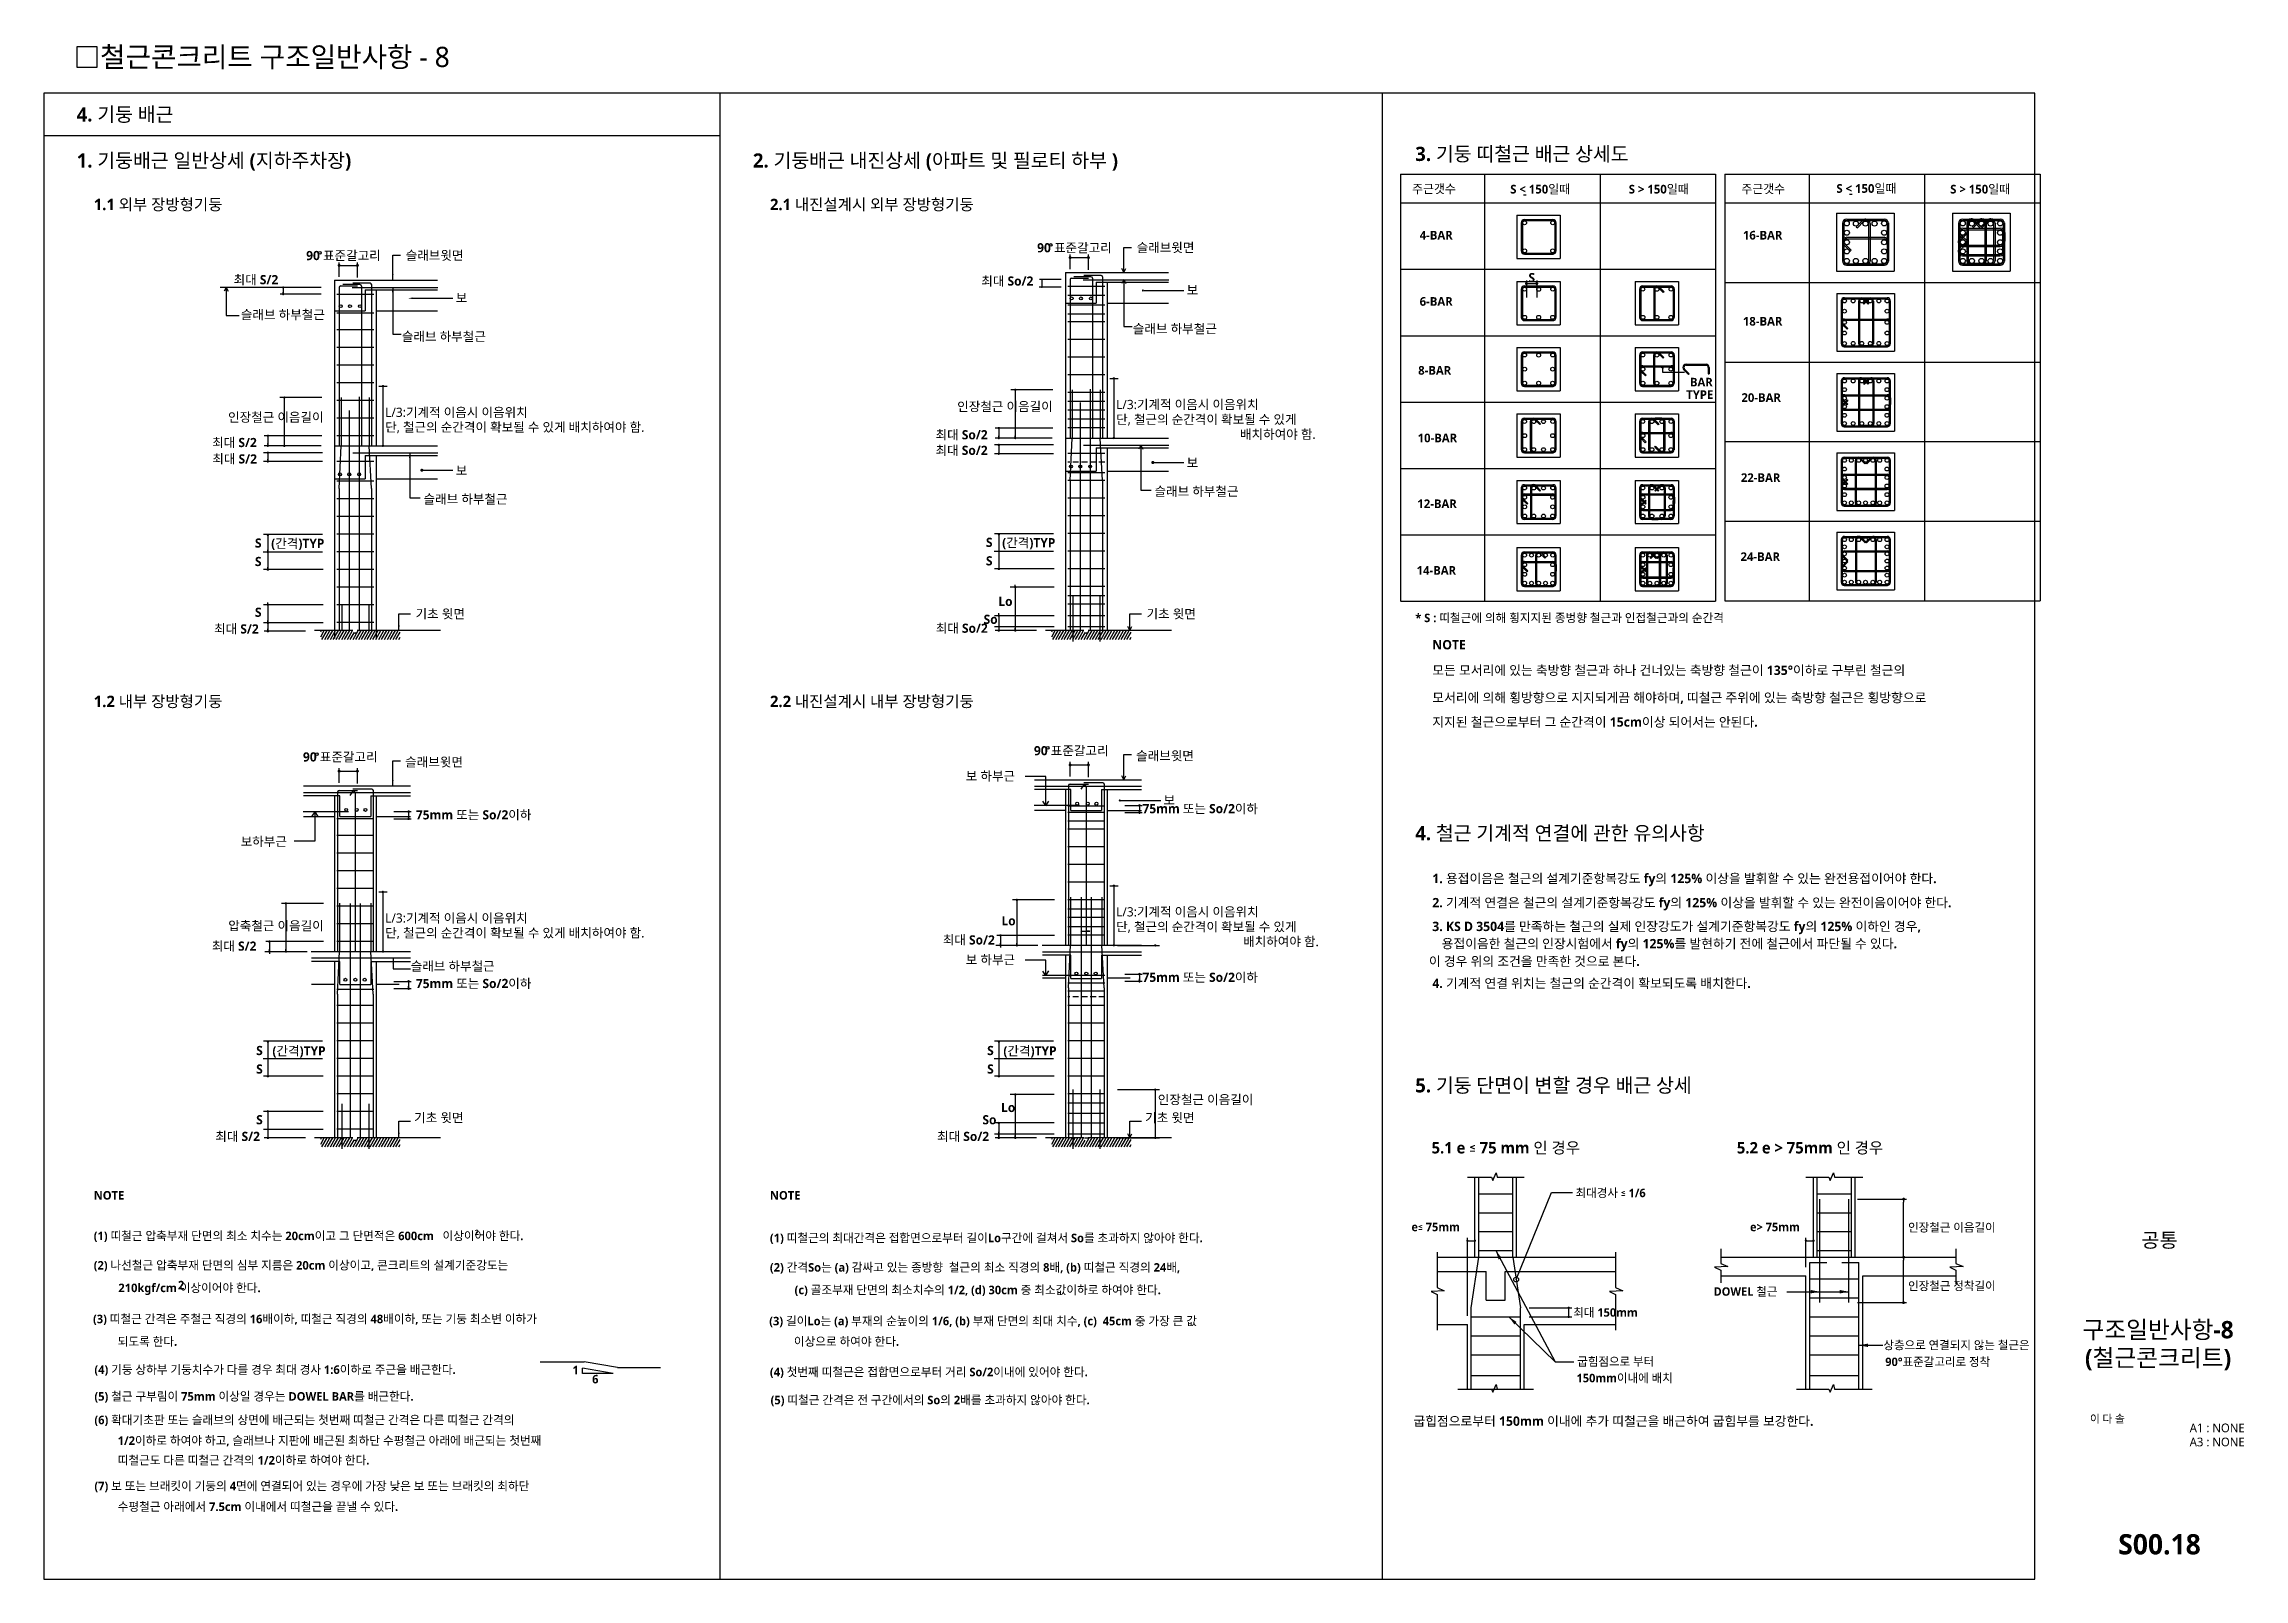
# Model space of a CAD drawing. Header units: millimetres. Extents: x 4573 to 501064, y -176100 to -4304.
# Drawn here: x 88750 to 164664, y -116700 to -63704 of the extents above; entities that cross this region are included whole.
import ezdxf
from ezdxf.enums import TextEntityAlignment as Align

# ---------------------------------------------------------------- set-up
doc = ezdxf.new("R2010")
doc.units = ezdxf.units.MM
doc.header["$LTSCALE"] = 800
doc.linetypes.add('ACAD_ISO02W100', pattern=[15, 12, -3])
doc.linetypes.add('HIDDEN', pattern=[0.375, 0.25, -0.125])
doc.layers.get('Defpoints').update_dxf_attribs({"color": 147})
for name, color, linetype in [('BAR', 40, 'Continuous'), ('BAR-S', 4, 'Continuous'), ('CHART', 7, 'Continuous'), ('DIM', 7, 'Continuous'), ('ELE4', 4, 'Continuous'), ('GROUND', 9, 'Continuous'), ('L-선홍', 6, 'Continuous'), ('LARGE', 2, 'Continuous'), ('MIDDLE', 6, 'Continuous'), ('RXLEADER', 7, 'Continuous'), ('SHT', 5, 'Continuous'), ('SYM', 7, 'Continuous'), ('TEXT', 3, 'Continuous'), ('TEXT5', 7, 'Continuous'), ('TITLE', 7, 'Continuous'), ('W1', 2, 'Continuous')]:
    doc.layers.add(name, color=color, linetype=linetype)
doc.styles.get("Standard").update_dxf_attribs({"font": 'malgun.ttf'})
doc.styles.add('XR-SHEET-맑은고딕', font='malgun.ttf')
doc.styles.add('맑은고딕', font='malgun.ttf')
doc.styles.add('맑은고딕B', font='malgunbd.ttf')
doc.styles.add('스타일1', font='malgun.ttf')
doc.dimstyles.new('AA', dxfattribs={"dimscale": 0, "dimtxt": 360, "dimasz": 200, "dimexe": 100, "dimexo": 3, "dimgap": 100, "dimtad": 1, "dimdec": 0, "dimzin": 0, "dimdsep": 46, "dimtxsty": 'Standard', "dimcen": 3, "dimadec": 0, "dimazin": 0, "dimtfac": 1, "dimtdec": 0, "dimtix": 1, "dimtmove": 0, "dimatfit": 0, "dimfxl": 1, "dimtolj": 1, "dimtzin": 0, "dimarcsym": 0})

msp = doc.modelspace()

# ---------------------------------------------------------------- texts
at = {"layer": 'LARGE', "style": '맑은고딕B'}
msp.add_text('4. 기둥 배근', height=490.2, dxfattribs=at).set_placement((89877.5, -66135.3), align=Align.MIDDLE_LEFT)
at = {"layer": 'MIDDLE', "style": '맑은고딕B'}
for s, p in [('1. 기둥배근 일반상세 (지하주차장)', (89877.5, -67970.3)), ('2. 기둥배근 내진상세 (아파트 및 필로티 하부 )', (113210.9, -67970.3)), ('3. 기둥 띠철근 배근 상세도', (136067, -67743.8)), ('4. 철근 기계적 연결에 관한 유의사항', (136067, -91193.4)), ('5. 기둥 단면이 변할 경우 배근 상세', (136067, -99899.2))]:
    msp.add_text(s, height=490.196, dxfattribs=at).set_placement(p)
at = {"layer": 'RXLEADER', "style": '맑은고딕B'}
for s, height, p in [('보', 317.6, (102955.3, -78588.1)), ('슬래브 하부철근', 317.65, (101847.4, -79574.8)), ('기초 윗면', 317.65, (101572.2, -83537.2)), ('슬래브윗면', 317.65, (101212.4, -88651.3)), ('보하부근', 317.65, (95536.4, -91396.7)), ('기초 윗면', 317.65, (101523.2, -100930.5))]:
    msp.add_text(s, height=height, dxfattribs=at).set_placement(p)
at = {"layer": 'TEXT', "style": 'XR-SHEET-맑은고딕'}
msp.add_text('철근콘크리트 구조일반사항 - 8', height=700, dxfattribs=at).set_placement((90686.2, -64150), align=Align.MIDDLE_LEFT)
at = {"layer": 'TEXT', "style": '맑은고딕B'}
for s, height, p in [('1.1 외부 장방형기둥', 392.157, (90465.8, -69440.8)), ('2.1 내진설계시 외부 장방형기둥', 392.157, (113799.1, -69440.8)), ('주근갯수', 300, (135960.6, -68858.9)), ('S < 150일때', 300, (139344.1, -68866.5)), ('-', 300, (139782.7, -69031.3)), ('S > 150일때', 300, (143434.3, -68866.5)), ('주근갯수', 300, (147321.4, -68858.9)), ('S < 150일때', 300, (150599.9, -68843)), ('-', 300, (151038.5, -69007.8)), ('S > 150일때', 300, (154525.6, -68866.5)), ('4-BAR', 300, (136219.1, -70456.3)), ('16-BAR', 300, (147372.4, -70456.3)), ('6-BAR', 300, (136219.1, -72742.5)), ('18-BAR', 300, (147372.4, -73427.6)), ('8-BAR', 300, (136168, -75122.7)), ('20-BAR', 300, (147321.2, -76061.5)), ('10-BAR', 300, (136148.6, -77455.9)), ('22-BAR', 300, (147301.9, -78826.1)), ('12-BAR', 300, (136136.7, -79727.1)), ('14-BAR', 300, (136112.3, -82027.6)), ('24-BAR', 300, (147289.9, -81554)), ('* S : 띠철근에 의해 횡지지된 종벙향 철근과 인접철근과의 순간격', 294.118, (136067, -83665)), ('1.2 내부 장방형기둥', 392.157, (90465.8, -86595.3)), ('2.2 내진설계시 내부 장방형기둥', 392.157, (113799.1, -86595.3)), ('5.1 e ≤ 75 mm 인 경우', 392.157, (136629.7, -102007.5)), ('5.2 e > 75mm 인 경우', 392.157, (147164, -102007.5))]:
    msp.add_text(s, height=height, dxfattribs=at).set_placement(p)
msp.add_text('공통', height=500, dxfattribs=at).set_placement((161750, -105000), align=Align.MIDDLE_CENTER)
at = {"layer": 'TEXT5', "color": 7, "style": '맑은고딕B'}
for s, height, p in [('90 표준갈고리', 317.65, (123019.7, -70897.8)), ('슬래브윗면', 317.65, (126454.6, -70891.7)), ('90 표준갈고리', 317.65, (97796.2, -71166.2)), ('슬래브윗면', 317.65, (101231, -71160.1)), ('최대 S/2', 317.65, (95293.1, -71999.3)), ('최대 So/2', 317.65, (121092.8, -72046.7)), ('보', 317.6, (128178.9, -72358.8)), ('S', 320.3, (139971.5, -71932.4)), ('슬래브 하부철근', 317.65, (95544.5, -73207.7)), ('보', 317.6, (102955.3, -72627.2)), ('슬래브 하부철근', 317.65, (101099.6, -73961.4)), ('슬래브 하부철근', 317.65, (126323.2, -73693)), ('TYPE', 300, (145416.3, -75960)), ('BAR', 300, (145543.2, -75528.7)), ('인장철근 이음길이', 317.65, (95101.6, -76748.2)), ('인장철근 이음길이', 317.65, (120260.7, -76379.6)), ('최대 S/2', 317.65, (94553.5, -77622.1)), ('최대 So/2', 317.65, (119514.7, -77353.8)), ('최대 S/2', 317.65, (94558, -78187.6)), ('최대 So/2', 317.65, (119514.7, -77891.3)), ('보', 317.6, (128178.9, -78319.7)), ('슬래브 하부철근', 317.65, (127071, -79306.4)), ('S', 317.6, (96028.8, -81091.4)), ('(간격)TYP', 317.65, (96588.9, -81103.3)), ('S', 317.6, (121252.4, -81067.7)), ('(간격)TYP', 317.65, (121812.4, -81079.6)), ('S', 317.6, (96028.8, -81729.9)), ('S', 317.6, (121252.4, -81706.2)), ('S', 317.6, (96028.8, -83481.5)), ('So', 317.65, (121171.8, -83725.9)), ('Lo', 317.65, (121680.8, -83106.7)), ('기초 윗면', 317.65, (126795.7, -83537.2)), ('최대 S/2', 317.65, (94619, -84056.7)), ('최대 So/2', 317.65, (119520.4, -84033)), ('90 표준갈고리', 317.65, (122910, -88260.8)), ('90 표준갈고리', 317.65, (97686.4, -88475.4)), ('보 하부근', 317.65, (120557.9, -89138.3)), ('슬래브윗면', 317.65, (126435.9, -88436.7)), ('75mm 또는 So/2이하', 317.647, (101581.1, -90476)), ('75mm 또는 So/2이하', 317.647, (126654.4, -90261.4)), ('보', 317.6, (127381.2, -89968.8)), ('압축철근 이음길이', 317.65, (95106.9, -94304.4)), ('Lo', 317.65, (121787.7, -94133.7)), ('최대 S/2', 317.65, (94540.5, -95008.4)), ('최대 So/2', 317.65, (119764.1, -94793.8)), ('슬래브 하부철근', 317.65, (101403.7, -95700)), ('보 하부근', 317.65, (120557.9, -95478.1)), ('75mm 또는 So/2이하', 317.647, (101581.1, -96298.7)), ('75mm 또는 So/2이하', 317.647, (126654.4, -96084.2)), ('S', 317.6, (96070.9, -98612.8)), ('(간격)TYP', 317.65, (96631, -98624.6)), ('S', 317.6, (121294.5, -98612.8)), ('(간격)TYP', 317.65, (121854.5, -98624.6)), ('S', 317.6, (96070.9, -99251.2)), ('S', 317.6, (121294.5, -99251.2)), ('인장철근 이음길이', 317.65, (127183.7, -100307.1)), ('S', 317.6, (96070.9, -101002.9)), ('So', 317.65, (121131.5, -101002.9)), ('Lo', 317.65, (121774.8, -100578.2)), ('기초 윗면', 317.65, (126746.8, -100930.5)), ('최대 S/2', 317.65, (94661.1, -101578)), ('최대 So/2', 317.65, (119566.4, -101578)), ('최대경사 ≤ 1/6', 291.18, (141598.6, -103517.4)), ('NOTE', 294.12, (90465.8, -103600.1)), ('NOTE', 294.12, (113799.1, -103600.1)), ('(1) 띠철근 압축부재 단면의 최소 치수는 20cm이고 그 단면적은 600cm   이상이어야 한다.', 294.118, (90465.8, -105000.8)), ('2', 183.8, (103614, -104824.9)), ('(1) 띠철근의 최대간격은 접합면으로부터 길이Lo구간에 걸쳐서 So를 초과하지 않아야 한다.', 294.118, (113799.1, -105072.8)), ('e≤ 75mm', 291.18, (135935.6, -104692.2)), ('e> 75mm', 291.18, (147619.1, -104692.2)), ('인장철근 이음길이', 291.18, (153072.7, -104707.8)), ('(2) 나선철근 압축부재 단면의 심부 지름은 20cm 이상이고, 콘크리트의 설계기준강도는', 294.118, (90465.8, -106016)), ('(2) 간격So는 (a) 감싸고 있는 종방향  철근의 최소 직경의 8배, (b) 띠철근 직경의 24배,', 294.118, (113799.1, -106088)), ('210kgf/cm 이상이어야 한다.', 294.118, (91316.7, -106795.6)), ('2', 294.1, (93371.6, -106699.9)), ('(c) 골조부재 단면의 최소치수의 1/2, (d) 30cm 중 최소값이하로 하여야 한다.', 294.118, (114650.1, -106867.6)), ('DOWEL 철근', 291.18, (146361.1, -106920.1)), ('인장철근 정착길이', 291.18, (153072.7, -106729.4)), ('(3) 띠철근 간격은 주철근 직경의 16배이하, 띠철근 직경의 48배이하, 또는 기둥 최소변 이하가', 294.118, (90442.1, -107869.1)), ('(3) 길이Lo는 (a) 부재의 순높이의 1/6, (b) 부재 단면의 최대 치수, (c)  45cm 중 가장 큰 값', 294.118, (113775.5, -107941)), ('최대 150mm', 291.18, (141519.9, -107642.2)), ('되도록 한다.', 294.12, (91293.1, -108648.6)), ('이상으로 하여야 한다.', 294.118, (114626.4, -108646.3)), ('상층으로 연결되지 않는 철근은', 291.176, (152221.4, -108769.8)), ('(4) 기둥 상하부 기둥치수가 다를 경우 최대 경사 1:6이하로 주근을 배근한다.', 294.118, (90489.4, -109618.8)), ('굽힘점으로 부터', 291.18, (141656.2, -109337.2)), ('90%%D표준갈고리로 정착', 291.176, (152285.9, -109347)), ('1', 294.1, (106983, -109633)), ('6', 294.1, (107663.7, -109946.5)), ('(4) 첫번째 띠철근은 접합면으로부터 거리 So/2이내에 있어야 한다.', 294.118, (113799.1, -109700.1)), ('150mm이내에 배치', 291.176, (141631.6, -109906.8)), ('(5) 철근 구부림이 75mm 이상일 경우는 DOWEL BAR를 배근한다.', 294.118, (90489.4, -110542.7)), ('(5) 띠철근 간격은 전 구간에서의 So의 2배를 초과하지 않아야 한다.', 294.118, (113822.7, -110668.1)), ('(6) 확대기초판 또는 슬래브의 상면에 배근되는 첫번째 띠철근 간격은 다른 띠철근 간격의', 294.118, (90489.4, -111356.3)), ('1/2이하로 하여야 하고, 슬래브나 지판에 배근된 최하단 수평철근 아래에 배근되는 첫번째', 294.118, (91293.1, -112069.3)), ('띠철근도 다른 띠철근 간격의 1/2이하로 하여야 한다.', 294.118, (91293.1, -112748)), ('(7) 보 또는 브래킷이 기둥의 4면에 연결되어 있는 경우에 가장 낮은 보 또는 브래킷의 최하단', 294.118, (90489.4, -113636.8)), ('수평철근 아래에서 7.5cm 이내에서 띠철근을 끝낼 수 있다.', 294.118, (91293.1, -114349.8))]:
    msp.add_text(s, height=height, dxfattribs=at).set_placement(p)
at = {"layer": 'TEXT5', "linetype": 'ACAD_ISO02W100', "style": '맑은고딕B'}
for s, height, p in [('NOTE', 323.53, (136655.3, -84605.3)), ('모든 모서리에 있는 축방향 철근과 하나 건너있는 축방향 철근이 135%%d이하로 구부린 철근의', 323.529, (136655.3, -85487.6)), ('모서리에 의해 횡방향으로 지지되게끔 해야하며, 띠철근 주위에 있는 축방향 철근은 횡방향으로', 323.529, (136655.3, -86432.6)), ('지지된 철근으로부터 그 순간격이 15cm이상 되어서는 안된다.', 323.529, (136655.3, -87273.9)), ('1. 용접이음은 철근의 설계기준항복강도 fy의 125%%% 이상을 발휘할 수 있는 완전용접이어야 한다.', 323.529, (136655.3, -92675.2)), ('2. 기계적 연결은 철근의 설계기준항복강도 fy의 125%%% 이상을 발휘할 수 있는 완전이음이어야 한다.', 323.529, (136655.3, -93509.8)), ('3. KS D 3504를 만족하는 철근의 실제 인장강도가 설계기준항복강도 fy의 125%%% 이하인 경우,', 323.529, (136655.3, -94330.6)), ('    용접이음한 철근의 인장시험에서 fy의 125%%%를 발현하기 전에 철근에서 파단될 수 있다.', 323.529, (136539.9, -94925.5)), ('이 경우 위의 조건을 만족한 것으로 본다.', 323.529, (136539.9, -95535.9)), ('4. 기계적 연결 위치는 철근의 순간격이 확보되도록 배치한다.', 323.529, (136655.3, -96293.6)), (' 굽힙점으로부터 150mm 이내에 추가 띠철근을 배근하여 굽힘부를 보강한다.', 323.529, (135895.4, -111410.6))]:
    msp.add_text(s, height=height, dxfattribs=at).set_placement(p)

# ---------------------------------------------------------------- blocks, each defined once
blk = doc.blocks.new('_Dot')
at = {"color": 0, "linetype": 'ByBlock', "lineweight": -2}
blk.add_line((-0.5, 0), (-1, 0), dxfattribs=at)
at = {"color": 0, "linetype": 'ByBlock', "const_width": 0.5}
blk.add_lwpolyline([(-0.25, 0, 1), (0.25, 0, 1)], format="xyb", close=True, dxfattribs=at)
blk = doc.blocks.new('*D258')
at = {"layer": 'Defpoints', "color": 0, "transparency": 16777216}
for p in [(138127, -105020), (138127, -105590), (137865, -107910)]:
    blk.add_point(p, dxfattribs=at)
at = {"layer": 'TEXT5', "color": 0, "lineweight": -2, "transparency": 16777216}
for p, q in [((137865, -107610), (137865, -104920)), ((137865, -105020), (138127, -105020)), ((138127, -105290), (138127, -104920))]:
    blk.add_line(p, q, dxfattribs=at)
blk = doc.blocks.new('*D259')
at = {"layer": 'Defpoints', "color": 0, "transparency": 16777216}
for p in [(139695, -107335), (139695, -107648), (141365, -107335)]:
    blk.add_point(p, dxfattribs=at)
at = {"layer": 'TEXT5', "color": 0, "lineweight": -2, "transparency": 16777216}
for p, q in [((139995, -107335), (141465, -107335)), ((139995, -107648), (141465, -107648)), ((141365, -107648), (141365, -107335))]:
    blk.add_line(p, q, dxfattribs=at)
blk = doc.blocks.new('*D260')
at = {"layer": 'Defpoints', "color": 0, "transparency": 16777216}
for p in [(149810, -105020), (149549, -106228), (149810, -105590)]:
    blk.add_point(p, dxfattribs=at)
at = {"layer": 'TEXT5', "color": 0, "lineweight": -2, "transparency": 16777216}
for p, q in [((149549, -105928), (149549, -104920)), ((149549, -105020), (149810, -105020)), ((149810, -105290), (149810, -104920))]:
    blk.add_line(p, q, dxfattribs=at)
blk = doc.blocks.new('*D261')
at = {"layer": 'Defpoints', "color": 0, "transparency": 16777216}
for p in [(151030, -103585), (152918, -103585), (151030, -105590)]:
    blk.add_point(p, dxfattribs=at)
at = {"layer": 'TEXT5', "color": 0, "lineweight": -2, "transparency": 16777216}
for p, q in [((151330, -103585), (153018, -103585)), ((152918, -105490), (152918, -103685)), ((151330, -105590), (153018, -105590))]:
    blk.add_line(p, q, dxfattribs=at)
at = {"layer": 'TEXT5', "color": 0, "lineweight": -2, "transparency": 16777216, "xscale": 100, "yscale": 100, "zscale": 100}
for p, rotation in [((152918, -103585), 90), ((152918, -105590), 270)]:
    blk.add_blockref('_Dot', p, dxfattribs=dict(at, rotation=rotation))
blk = doc.blocks.new('*D262')
at = {"layer": 'Defpoints', "color": 0, "transparency": 16777216}
for p in [(151117, -105590), (152918, -105590), (151030, -107159)]:
    blk.add_point(p, dxfattribs=at)
at = {"layer": 'TEXT5', "color": 0, "lineweight": -2, "transparency": 16777216}
for p, q in [((151417, -105590), (153018, -105590)), ((152918, -107059), (152918, -105690)), ((151330, -107159), (153018, -107159))]:
    blk.add_line(p, q, dxfattribs=at)
at = {"layer": 'TEXT5', "color": 0, "lineweight": -2, "transparency": 16777216, "xscale": 100, "yscale": 100, "zscale": 100}
for p, rotation in [((152918, -105590), 90), ((152918, -107159), 270)]:
    blk.add_blockref('_Dot', p, dxfattribs=dict(at, rotation=rotation))
blk = doc.blocks.new('A$C54356CD8')
at = {"layer": 'DIM'}
for p, q in [((36775, -9849), (37066, -9849)), ((36917, -9849), (36917, -11907)), ((11551, -10118), (11843, -10118)), ((11694, -10118), (11694, -12176)), ((11551, -12176), (11843, -12176)), ((11551, -27579), (11843, -27579)), ((11694, -27579), (11694, -29637)), ((36775, -27364), (37066, -27364)), ((36917, -27364), (36917, -29422)), ((36775, -29422), (37066, -29422)), ((37046, -29424), (38495, -29424)), ((11551, -29637), (11843, -29637))]:
    blk.add_line(p, q, dxfattribs=at)
at = {"layer": 'DIM', "const_width": 40.7}
for points in [[(36917, -9829, 1), (36917, -9870, 1)], [(11694, -10097, 1), (11694, -10138, 1)], [(11694, -12156, 1), (11694, -12196, 1)], [(36917, -11887, 1), (36917, -11928, 1)], [(36917, -27344, 1), (36917, -27384, 1)], [(11694, -27558, 1), (11694, -27599, 1)], [(11694, -29616, 1), (11694, -29657, 1)], [(36917, -29402, 1), (36917, -29442, 1)], [(38346, -29403, -1), (38346, -29444, -1)]]:
    blk.add_lwpolyline(points, format="xyb", close=True, dxfattribs=at)
at = {"layer": 'TEXT5', "color": 7, "style": 'XR-SHEET-맑은고딕'}
for s, height, p in [('L/3:기계적 이음시 이음위치', 317.65, (36994, -10909)), ('L/3:기계적 이음시 이음위치', 317.65, (11771, -11178)), ('단, 철근의 순간격이 확보될 수 있게 배치하여야 함.', 317.65, (11771, -11691)), ('단, 철근의 순간격이 확보될 수 있게', 317.65, (36994, -11423)), (' 배치하여야 함.', 317.6, (41162, -11937)), ('L/3:기계적 이음시 이음위치', 317.65, (36994, -28424)), ('L/3:기계적 이음시 이음위치', 317.65, (11771, -28638)), ('단, 철근의 순간격이 확보될 수 있게 배치하여야 함.', 317.65, (11771, -29152)), ('단, 철근의 순간격이 확보될 수 있게', 317.65, (36994, -28938)), ('배치하여야 함.', 317.6, (41379, -29451))]:
    blk.add_text(s, height=height, dxfattribs=at).set_placement(p)
blk = doc.blocks.new('TITLE')
at = {"layer": 'TITLE', "style": '스타일1'}
for tag, height, p in [('동명칭', 6, (776.77, -457.26)), ('SCALE-A1', 3, (797.5, -522)), ('SCALE-A3', 3, (797.5, -527)), ('DATA', 3, (797.5, -540))]:
    blk.add_attdef(tag, text='', height=height, dxfattribs=at).set_placement(p, align=Align.MIDDLE)
for tag, height, p in [('TITLE1', 6, (776.5, -479.4)), ('TITLE4', 6, (776.5, -484.39)), ('TITLE2', 6, (776.5, -489)), ('TITLE5', 6, (776.5, -493.99)), ('TITLE3', 6, (776.5, -498.7)), ('NAME-1', 3, (760.16, -517.5)), ('NAME-2', 3, (760.16, -526.5)), ('A0.00', 7, (776.5, -561))]:
    blk.add_attdef(tag, text='', height=height, dxfattribs=at).set_placement(p, align=Align.MIDDLE_CENTER)

# ---------------------------------------------------------------- dimensions: what is measured, and where the dimension line sits
at = {"layer": 'TEXT5', "color": 7}
for base, p1, p2, picture, middle in [((152917.6, -103584.6), (151030.3, -105590.1), (151030.3, -103584.6), '*D261', (152917.6, -104587.3)), ((152917.6, -105590.1), (151030.3, -107158.7), (151117.5, -105590.1), '*D262', (152917.6, -106374.4)), ((141364.8, -107335.3), (139695.4, -107648.4), (139695.4, -107335.3), '*D259', (141364.8, -107491.9))]:
    dim = msp.add_linear_dim(base=base, p1=p1, p2=p2, angle=90, text=' ', dimstyle='AA', override={"dimscale": 1, "dimasz": 100, "dimexo": 300, "dimblk1": 'DOT', "dimblk2": 'DOT', "dimsah": 1}, dxfattribs=at)
    dim.commit()
    dim.dimension.update_dxf_attribs({"geometry": picture, "text_midpoint": middle})
for base, p1, p2, picture, middle in [((138126.7, -105019.6), (137865.3, -107909.8), (138126.7, -105590.1), '*D258', (137996, -105019.6)), ((149810.3, -105019.6), (149548.8, -106228.5), (149810.3, -105590.1), '*D260', (149679.6, -105019.6))]:
    dim = msp.add_linear_dim(base=base, p1=p1, p2=p2, text=' ', dimstyle='AA', override={"dimscale": 1, "dimasz": 100, "dimexo": 300, "dimblk1": 'DOT', "dimblk2": 'DOT', "dimsah": 1}, dxfattribs=at)
    dim.commit()
    dim.dimension.update_dxf_attribs({"geometry": picture, "text_midpoint": middle})

# ---------------------------------------------------------------- linework, layer by layer
msp.add_line((138845.7, -105360.8), (140891, -109198.9))
at = {"layer": 'BAR'}
for p, q in [((139839.6, -69763.6), (140815.3, -69763.6)), ((139840.1, -69801), (140815.3, -69801)), ((150954.7, -69748.7), (152255.3, -69748.7)), ((150955.4, -69798.5), (152255.3, -69798.5)), ((151498, -69802.9), (151286.7, -70014.2)), ((151536.4, -69835.7), (151321.9, -70049.4)), ((154957.3, -69748.7), (156257.9, -69748.7)), ((154958, -69798.5), (156257.9, -69798.5)), ((155503.8, -69793.9), (155292.5, -70005.2)), ((155326.2, -69826.7), (155540.7, -70040.4)), ((155542.2, -69826.7), (155327.7, -70040.4)), ((155364.6, -69793.9), (155575.9, -70005.2)), ((155809.2, -69793.9), (155597.9, -70005.2)), ((155847.6, -69826.7), (155633.1, -70040.4)), ((139727.6, -69875.7), (139727.6, -70854)), ((139764.9, -69877.6), (139764.9, -70854)), ((140885.9, -69866.3), (140885.9, -70855)), ((140923.3, -69864.2), (140923.3, -70855)), ((150805.3, -69898), (150805.3, -71202.2)), ((150855.1, -69900.6), (150855.1, -71202.2)), ((150955.3, -70379), (152259.4, -70379)), ((150957.8, -70428.8), (152259.4, -70428.8)), ((151286.7, -70014.2), (151321.9, -70049.4)), ((151711.5, -69902.7), (151711.5, -71204.2)), ((151761.3, -69900.1), (151761.3, -71204.2)), ((152349.4, -69885.5), (152349.4, -71203.5)), ((152350.5, -70528.5), (152350.5, -70827.4)), ((152399.2, -69882.7), (152399.2, -71203.5)), ((152400.3, -70528.5), (152400.3, -70827.4)), ((154807.9, -69898), (154807.9, -71202.2)), ((154854.9, -70432.8), (155066.2, -70221.5)), ((154854.9, -70756), (155066.2, -70544.7)), ((154857.7, -69900.6), (154857.7, -71202.2)), ((154863.9, -70328), (155075.2, -70539.3)), ((154887.8, -70471.2), (155101.4, -70256.7)), ((154887.8, -70794.4), (155101.4, -70579.9)), ((154896.7, -70289.6), (155110.4, -70504.1)), ((154961.1, -70064.7), (156265.3, -70064.7)), ((154963.7, -70114.5), (156265.3, -70114.5)), ((155066.2, -70221.5), (155101.4, -70256.7)), ((155066.2, -70544.7), (155101.4, -70579.9)), ((155075.2, -70539.3), (155110.4, -70504.1)), ((155101.3, -69891.1), (155101.3, -71195.3)), ((155151.1, -69893.7), (155151.1, -71195.3)), ((155292.5, -70005.2), (155327.7, -70040.4)), ((155575.9, -70005.2), (155540.7, -70040.4)), ((155597.9, -70005.2), (155633.1, -70040.4)), ((155717.3, -69893.7), (155717.3, -71195.3)), ((155767.1, -69891.1), (155767.1, -71195.3)), ((156022.7, -69893.7), (156022.7, -71195.3)), ((156072.5, -69891.1), (156072.5, -71195.3)), ((156347.3, -70247.7), (156397.1, -70247.7)), ((156347.3, -70546.5), (156347.3, -70247.7)), ((156347.3, -70570.9), (156397.1, -70570.9)), ((156347.3, -70869.7), (156347.3, -70570.9)), ((156352.1, -69885.5), (156352.1, -71203.5)), ((156356.3, -70214.3), (156356.3, -70513.1)), ((156356.3, -70513.1), (156406.1, -70513.1)), ((156397.1, -70546.5), (156397.1, -70247.7)), ((156397.1, -70869.7), (156397.1, -70570.9)), ((156401.9, -69882.7), (156401.9, -71203.5)), ((156406.1, -70214.3), (156406.1, -70513.1)), ((139831.3, -70959.4), (140821, -70959.4)), ((139832.9, -70922), (140819.2, -70922)), ((150858, -70642.2), (151069.4, -70853.6)), ((150890.9, -70603.9), (151104.6, -70818.3)), ((150943.6, -71342.6), (152262.9, -71342.6)), ((150945.7, -71292.8), (152260.4, -71292.8)), ((151069.4, -70853.6), (151104.6, -70818.3)), ((151611.7, -71295.3), (151312.9, -71295.3)), ((151312.9, -71295.3), (151312.9, -71345.1)), ((151611.7, -71345.1), (151312.9, -71345.1)), ((152350.5, -70827.4), (152400.3, -70827.4)), ((154946.3, -71342.6), (156265.5, -71342.6)), ((154948.3, -71292.8), (156263.1, -71292.8)), ((154952.1, -70696.1), (156256.3, -70696.1)), ((154952.1, -71019.3), (156256.3, -71019.3)), ((154954.7, -70646.2), (156256.3, -70646.2)), ((154954.7, -70969.5), (156256.3, -70969.5)), ((155250.8, -71286.3), (155549.7, -71286.3)), ((155250.8, -71336.1), (155549.7, -71336.1)), ((155318.7, -71286.3), (155318.7, -71336.1)), ((155617.6, -71286.3), (155318.7, -71286.3)), ((155617.6, -71336.1), (155318.7, -71336.1)), ((155549.7, -71286.3), (155549.7, -71336.1)), ((155922.9, -71286.3), (155624.1, -71286.3)), ((155624.1, -71286.3), (155624.1, -71336.1)), ((155922.9, -71336.1), (155624.1, -71336.1)), ((98934.3, -72108.7), (98934.3, -77577.7)), ((98987.1, -72054.3), (99571.2, -72054.3)), ((99654, -72011.2), (99060.3, -72011.2)), ((99379, -72109.4), (102336.6, -72109.4)), ((100009.5, -71965.9), (99402.4, -71965.9)), ((99705.1, -72061.1), (99705.1, -77575.8)), ((100052.4, -72009.6), (100052.4, -77575.8)), ((125352.2, -72079.4), (124081.6, -72079.4)), ((124157.8, -71840.3), (124157.8, -77309.3)), ((124210.6, -71785.9), (124794.7, -71785.9)), ((124877.5, -71742.8), (124283.8, -71742.8)), ((124602.5, -71841), (127560.1, -71841)), ((125233, -71697.5), (124625.9, -71697.5)), ((124928.6, -71792.7), (124928.6, -77307.4)), ((125275.9, -71741.2), (125275.9, -77307.4)), ((139839.6, -72058.3), (140815.3, -72058.3)), ((139840.1, -72095.7), (140815.3, -72095.7)), ((143920.6, -72058.3), (144896.3, -72058.3)), ((143921.1, -72095.7), (144896.3, -72095.7)), ((144492.3, -72097.4), (144650.9, -72255.9)), ((100128.6, -72347.8), (98858, -72347.8)), ((125352.2, -72382), (124081.6, -72382)), ((125352.2, -72726.4), (124081.6, -72726.4)), ((139727.6, -72170.3), (139727.6, -73148.7)), ((139764.9, -72172.3), (139764.9, -73148.7)), ((140885.9, -72161), (140885.9, -73149.7)), ((140923.3, -72158.8), (140923.3, -73149.7)), ((143808.5, -72170.3), (143808.5, -73148.7)), ((143845.9, -72172.3), (143845.9, -73148.7)), ((144294.8, -72170.3), (144294.8, -73148.7)), ((144332.2, -72172.3), (144332.2, -73148.7)), ((144463.5, -72122), (144624.4, -72282.4)), ((144650.9, -72255.9), (144624.4, -72282.4)), ((144966.9, -72161), (144966.9, -73149.7)), ((145004.3, -72158.8), (145004.3, -73149.7)), ((150765.7, -72575.4), (150765.7, -73553.8)), ((150803.1, -72577.3), (150803.1, -73553.8)), ((150877.8, -72463.4), (151853.5, -72463.4)), ((150878.3, -72500.7), (151853.5, -72500.7)), ((151364.7, -72579.6), (151364.7, -74051.7)), ((151376, -72463.4), (152351.7, -72463.4)), ((151376.5, -72500.7), (152351.7, -72500.7)), ((151402, -72581.5), (151402, -74051.7)), ((151683.4, -72506.6), (151524.9, -72665.2)), ((151524.9, -72665.2), (151551.3, -72691.6)), ((151533.4, -72531.3), (151694.3, -72691.6)), ((151712.2, -72531.3), (151551.3, -72691.6)), ((151562.1, -72506.6), (151720.7, -72665.2)), ((151720.7, -72665.2), (151694.3, -72691.6)), ((151843.6, -72581.5), (151843.6, -74051.7)), ((151880.9, -72579.6), (151880.9, -74051.7)), ((152422.3, -72573.6), (152422.3, -73554.8)), ((152459.7, -72573.6), (152459.7, -73554.8)), ((100128.6, -72994.8), (98858, -72994.8)), ((100128.6, -73567.6), (98858, -73567.6)), ((125352.2, -73029.1), (124081.6, -73029.1)), ((125352.2, -73299.2), (124081.6, -73299.2)), ((139831.3, -73254.1), (140821, -73254.1)), ((139832.9, -73216.7), (140819.2, -73216.7)), ((143912.3, -73254.1), (144902, -73254.1)), ((143913.8, -73216.7), (144900.1, -73216.7)), ((144407, -73217), (144631.2, -73217)), ((144407, -73254.4), (144631.2, -73254.4)), ((144631.2, -73217), (144631.2, -73254.4)), ((150765.7, -73073.6), (150765.7, -74052)), ((150803.1, -73075.6), (150803.1, -74052)), ((150806.8, -73396.6), (150965.4, -73555.1)), ((150831.5, -73367.8), (150991.8, -73528.7)), ((150879.8, -73199.1), (152351.9, -73199.1)), ((150881.7, -73236.5), (152351.9, -73236.5)), ((150965.4, -73555.1), (150991.8, -73528.7)), ((152420.2, -73311.3), (152420.2, -73535.5)), ((152420.2, -73535.5), (152457.5, -73535.5)), ((152422.3, -73064.3), (152422.3, -74053)), ((152457.5, -73311.3), (152457.5, -73535.5)), ((152459.7, -73062.1), (152459.7, -74053)), ((100128.6, -74177.5), (98858, -74177.5)), ((125352.2, -73909.1), (124081.6, -73909.1)), ((139839.6, -74329.8), (140815.3, -74329.8)), ((139840.1, -74367.1), (140815.3, -74367.1)), ((143920.6, -74329.8), (144896.3, -74329.8)), ((143921.1, -74367.1), (144896.3, -74367.1)), ((144456.4, -74393.5), (144617.3, -74553.8)), ((144485.2, -74368.9), (144643.7, -74527.4)), ((150869.5, -74157.4), (151859.2, -74157.4)), ((150871, -74120), (151857.3, -74120)), ((151367.7, -74157.4), (152357.4, -74157.4)), ((151369.3, -74120), (152355.6, -74120)), ((151476.8, -74120), (151701, -74120)), ((151476.8, -74157.4), (151701, -74157.4)), ((151768.7, -74120), (151544.5, -74120)), ((151544.5, -74120), (151544.5, -74157.4)), ((151768.7, -74157.4), (151544.5, -74157.4)), ((151701, -74120), (151701, -74157.4)), ((100128.6, -74787.3), (98858, -74787.3)), ((125352.2, -74518.9), (124081.6, -74518.9)), ((125352.2, -75128.8), (124081.6, -75128.8)), ((139727.6, -74441.8), (139727.6, -75420.2)), ((139764.9, -74443.8), (139764.9, -75420.2)), ((140885.9, -74432.4), (140885.9, -75421.2)), ((140923.3, -74430.3), (140923.3, -75421.2)), ((143808.5, -74441.8), (143808.5, -75420.2)), ((143845.9, -74443.8), (143845.9, -75420.2)), ((143848, -75007.8), (144006.5, -75166.4)), ((143872.6, -74979.1), (144032.9, -75139.9)), ((143920.9, -74810.3), (144899.3, -74810.3)), ((143922.9, -74847.7), (144899.3, -74847.7)), ((144006.5, -75166.4), (144032.9, -75139.9)), ((144287.7, -74441.8), (144287.7, -75420.2)), ((144325.1, -74443.8), (144325.1, -75420.2)), ((144643.7, -74527.4), (144617.3, -74553.8)), ((144966.9, -74432.4), (144966.9, -75421.2)), ((144967.6, -74922.5), (144967.6, -75146.7)), ((144967.6, -75146.7), (145005, -75146.7)), ((145004.3, -74430.3), (145004.3, -75421.2)), ((145005, -74922.5), (145005, -75146.7)), ((145338.4, -74956.6), (145496.9, -75115.1)), ((145363.1, -74927.8), (145523.4, -75088.7)), ((145411.3, -74759.1), (146106.5, -74759.1)), ((145413.3, -74796.5), (146106.5, -74796.5)), ((145496.9, -75115.1), (145523.4, -75088.7)), ((146174.8, -74871.3), (146174.8, -75095.5)), ((146174.8, -75095.5), (146212.2, -75095.5)), ((146212.2, -74871.3), (146212.2, -75095.5)), ((100128.6, -75397.2), (98858, -75397.2)), ((99007.5, -75910.5), (99007.5, -77575.8)), ((99623.6, -75888.3), (99623.6, -83955.2)), ((99973.8, -75910.5), (99973.8, -77575.8)), ((125352.2, -75738.7), (124081.6, -75738.7)), ((124231, -75642.2), (124231, -77307.4)), ((124847.1, -75619.9), (124847.1, -83955.2)), ((125197.3, -75642.2), (125197.3, -77307.4)), ((139831.3, -75525.5), (140821, -75525.5)), ((139832.9, -75488.2), (140819.2, -75488.2)), ((143912.3, -75525.5), (144902, -75525.5)), ((143913.8, -75488.2), (144900.1, -75488.2)), ((144399.9, -75488.5), (144624.1, -75488.5)), ((144399.9, -75525.9), (144624.1, -75525.9)), ((144624.1, -75488.5), (144624.1, -75525.9)), ((150765.7, -75338.1), (150765.7, -76316.5)), ((150765.7, -75836.4), (150765.7, -76814.8)), ((150803.1, -75340.1), (150803.1, -76316.5)), ((150803.1, -75838.3), (150803.1, -76814.8)), ((150877.8, -75226.1), (151853.5, -75226.1)), ((150878.3, -75263.5), (151853.5, -75263.5)), ((150886, -75811.3), (152358.1, -75811.3)), ((150887.9, -75848.7), (152358.1, -75848.7)), ((151357, -75337.6), (151357, -76809.7)), ((151376, -75226.1), (152351.7, -75226.1)), ((151376.5, -75263.5), (152351.7, -75263.5)), ((151394.3, -75339.5), (151394.3, -76809.7)), ((151525.7, -75289.3), (151686.6, -75449.6)), ((151697.2, -75264.6), (151538.7, -75423.2)), ((151538.7, -75423.2), (151565.1, -75449.6)), ((151554.4, -75264.6), (151713, -75423.2)), ((151726, -75289.3), (151565.1, -75449.6)), ((151713, -75423.2), (151686.6, -75449.6)), ((151857.3, -75339.5), (151857.3, -76809.7)), ((151894.7, -75337.6), (151894.7, -76809.7)), ((152422.3, -75328.8), (152422.3, -76317.5)), ((152422.3, -75827), (152422.3, -76815.8)), ((152459.7, -75326.6), (152459.7, -76317.5)), ((152459.7, -75824.9), (152459.7, -76815.8)), ((100128.6, -76007.1), (98858, -76007.1)), ((100128.6, -76617), (98858, -76617)), ((99281.6, -76355.1), (99281.6, -83986.6)), ((125352.2, -76043.2), (124081.6, -76043.2)), ((125352.2, -76348.6), (124081.6, -76348.6)), ((125352.2, -76653), (124081.6, -76653)), ((124505.1, -76086.7), (124505.1, -83956.9)), ((139839.6, -76624.4), (140815.3, -76624.4)), ((139840.1, -76661.8), (140815.3, -76661.8)), ((140232.9, -76661.1), (140391.4, -76819.6)), ((143920.6, -76624.4), (144896.3, -76624.4)), ((143921.1, -76661.8), (144896.3, -76661.8)), ((144317.8, -76663.6), (144476.4, -76822.1)), ((144349.4, -76659), (144349.4, -76621.6)), ((144573.6, -76621.6), (144349.4, -76621.6)), ((144573.6, -76659), (144349.4, -76659)), ((150813.1, -76151.9), (150971.6, -75993.3)), ((150813.1, -76008.8), (150971.6, -76167.3)), ((150837.7, -75980), (150998, -76140.9)), ((150837.7, -76180.7), (150998, -76019.8)), ((150886, -76349.4), (152358.1, -76349.4)), ((150887.9, -76312), (152358.1, -76312)), ((150971.6, -75993.3), (150998, -76019.8)), ((150971.6, -76167.3), (150998, -76140.9)), ((152426.4, -75923.5), (152426.4, -76147.7)), ((152426.4, -76013), (152463.8, -76013)), ((152426.4, -76237.2), (152426.4, -76013)), ((152426.4, -76147.7), (152463.8, -76147.7)), ((152463.8, -75923.5), (152463.8, -76147.7)), ((152463.8, -76237.2), (152463.8, -76013)), ((100128.6, -77226.9), (98858, -77226.9)), ((125352.2, -76958.5), (124081.6, -76958.5)), ((124157.8, -78776.5), (124231, -77307.4)), ((125275.9, -78776.5), (125197.3, -77307.4)), ((139727.6, -76736.5), (139727.6, -77714.9)), ((139764.9, -76738.4), (139764.9, -77714.9)), ((140035.4, -76734), (140035.4, -77712.4)), ((140072.8, -76735.9), (140072.8, -77712.4)), ((140204.1, -76685.7), (140365, -76846)), ((140391.4, -76819.6), (140365, -76846)), ((140885.9, -76727.1), (140885.9, -77715.9)), ((140923.3, -76725), (140923.3, -77715.9)), ((143808.5, -76736.5), (143808.5, -77714.9)), ((143845.9, -76738.4), (143845.9, -77714.9)), ((143847.1, -77310.7), (144005.6, -77469.2)), ((143871.7, -77281.9), (144032, -77442.8)), ((143920, -77113.2), (144898.4, -77113.2)), ((143922, -77150.6), (144898.4, -77150.6)), ((144120.4, -76736.5), (144120.4, -77714.9)), ((144157.7, -76738.4), (144157.7, -77714.9)), ((144289.1, -76688.2), (144450, -76848.5)), ((144476.4, -76822.1), (144450, -76848.5)), ((144648.4, -77703.7), (144648.4, -76727.3)), ((144685.8, -77705.7), (144685.8, -76727.3)), ((144966.7, -77225.4), (144966.7, -77449.6)), ((144966.9, -76727.1), (144966.9, -77715.9)), ((145004.1, -77225.4), (145004.1, -77449.6)), ((145004.3, -76725), (145004.3, -77715.9)), ((150869.5, -76920.1), (151859.2, -76920.1)), ((150871, -76882.7), (151857.3, -76882.7)), ((151367.7, -76920.1), (152357.4, -76920.1)), ((151369.3, -76882.7), (152355.6, -76882.7)), ((151469.1, -76878), (151693.3, -76878)), ((151469.1, -76915.3), (151693.3, -76915.3)), ((151558.3, -76878), (151558.3, -76915.3)), ((151782.5, -76878), (151558.3, -76878)), ((151782.5, -76915.3), (151558.3, -76915.3)), ((151693.3, -76878), (151693.3, -76915.3)), ((100128.6, -78116.3), (98858, -78116.3)), ((98934.3, -79044.9), (99007.5, -77575.8)), ((99401.2, -77822.3), (102336.6, -77822.3)), ((100052.4, -79044.9), (99973.8, -77575.8)), ((125352.2, -77847.9), (124081.6, -77847.9)), ((124624.8, -77553.9), (127560.1, -77553.9)), ((139831.3, -77820.2), (140821, -77820.2)), ((139832.9, -77782.8), (140819.2, -77782.8)), ((140147.6, -77780.7), (140371.8, -77780.7)), ((140147.6, -77818), (140371.8, -77818)), ((140371.8, -77780.7), (140371.8, -77818)), ((143912.3, -77820.2), (144902, -77820.2)), ((143913.8, -77782.8), (144900.1, -77782.8)), ((144005.6, -77469.2), (144032, -77442.8)), ((144232.5, -77783.2), (144456.7, -77783.2)), ((144232.5, -77820.5), (144456.7, -77820.5)), ((144329.8, -77620.1), (144356.2, -77593.6)), ((144488.3, -77778.6), (144329.8, -77620.1)), ((144517.1, -77753.9), (144356.2, -77593.6)), ((144456.7, -77783.2), (144456.7, -77820.5)), ((144966.7, -77449.6), (145004.1, -77449.6)), ((150765.7, -78077.8), (150765.7, -79056.1)), ((150803.1, -78079.7), (150803.1, -79056.1)), ((150877.8, -77965.7), (151853.5, -77965.7)), ((150878.3, -78003.1), (151853.5, -78003.1)), ((151247.9, -78083.8), (151247.9, -79555.9)), ((151285.3, -78085.7), (151285.3, -79555.9)), ((151376, -77965.7), (152351.7, -77965.7)), ((151376.5, -78003.1), (152351.7, -78003.1)), ((151416.7, -78035.5), (151577.5, -78195.8)), ((151445.4, -78010.8), (151604, -78169.4)), ((151604, -78169.4), (151577.5, -78195.8)), ((151780, -78011.1), (151621.4, -78169.6)), ((151621.4, -78169.6), (151647.9, -78196)), ((151808.8, -78035.7), (151647.9, -78196)), ((151940.1, -78085.9), (151940.1, -79556.1)), ((151977.5, -78084), (151977.5, -79556.1)), ((152422.3, -78068.4), (152422.3, -79057.1)), ((152459.7, -78066.3), (152459.7, -79057.1)), ((100128.6, -78801), (98858, -78801)), ((125352.2, -78510.8), (124081.6, -78510.8)), ((125352.2, -78779.7), (124081.6, -78779.7)), ((124157.8, -78776.5), (124157.8, -83956.9)), ((125275.9, -78776.5), (125275.9, -83956.9)), ((139578.1, -78769.6), (141072.8, -78769.6)), ((139578.1, -78769.6), (139578.1, -80264.3)), ((139839.6, -78919.1), (140815.3, -78919.1)), ((141072.8, -78769.6), (141072.8, -80264.3)), ((143920.6, -78919.1), (144896.3, -78919.1)), ((150765.7, -78576), (150765.7, -79554.4)), ((150803.1, -78577.9), (150803.1, -79554.4)), ((150808.5, -78755.3), (150967, -78913.8)), ((150810.8, -78882.1), (150969.4, -78723.5)), ((150833.1, -78726.5), (150993.4, -78887.4)), ((150835.5, -78910.9), (150995.8, -78750)), ((150881.4, -78557.8), (152353.5, -78557.8)), ((150883.3, -78595.2), (152353.5, -78595.2)), ((150967, -78913.8), (150993.4, -78887.4)), ((150969.4, -78723.5), (150995.8, -78750)), ((152421.8, -78670), (152421.8, -78894.2)), ((152421.8, -78894.2), (152459.2, -78894.2)), ((152422.3, -78566.6), (152422.3, -79555.4)), ((152424.2, -78967.4), (152424.2, -78743.2)), ((152424.2, -78743.2), (152461.5, -78743.2)), ((152459.2, -78670), (152459.2, -78894.2)), ((152459.7, -78564.5), (152459.7, -79555.4)), ((152461.5, -78967.4), (152461.5, -78743.2)), ((100128.6, -79410.9), (98858, -79410.9)), ((98934.3, -79044.9), (98934.3, -83955.2)), ((100052.4, -79044.9), (100052.4, -84011.6)), ((125352.2, -79389.5), (124081.6, -79389.5)), ((139727.6, -79031.1), (139727.6, -80009.5)), ((139764.9, -79033.1), (139764.9, -80009.5)), ((139765.9, -79436.8), (139924.4, -79595.4)), ((139790.6, -79408), (139950.9, -79568.9)), ((139838.8, -79239.3), (140817.2, -79239.3)), ((139840.1, -78956.5), (140815.3, -78956.5)), ((139840.8, -79276.7), (140817.2, -79276.7)), ((139924.4, -79595.4), (139950.9, -79568.9)), ((140038.6, -79028.8), (140038.6, -80007.2)), ((140076, -79030.8), (140076, -80007.2)), ((140207.3, -78980.6), (140368.2, -79140.9)), ((140236.1, -78955.9), (140394.7, -79114.4)), ((140394.7, -79114.4), (140368.2, -79140.9)), ((140885.5, -79351.5), (140885.5, -79575.7)), ((140885.5, -79575.7), (140922.9, -79575.7)), ((140885.9, -79021.8), (140885.9, -80010.5)), ((140922.9, -79351.5), (140922.9, -79575.7)), ((140923.3, -79019.6), (140923.3, -80010.5)), ((143808.5, -79031.1), (143808.5, -80009.5)), ((143845.9, -79033.1), (143845.9, -80009.5)), ((143850.5, -79429.7), (144009, -79588.2)), ((143850.5, -79610.1), (144009, -79451.5)), ((143875.1, -79400.9), (144035.4, -79561.8)), ((143875.1, -79638.9), (144035.4, -79478)), ((143921.1, -78956.5), (144896.3, -78956.5)), ((143923.4, -79232.2), (144901.8, -79232.2)), ((143925.4, -79269.5), (144901.8, -79269.5)), ((144009, -79451.5), (144035.4, -79478)), ((144009, -79588.2), (144035.4, -79561.8)), ((144115.1, -79031.4), (144115.1, -80009.8)), ((144152.5, -79033.3), (144152.5, -80009.8)), ((144283.8, -78983.1), (144444.7, -79143.4)), ((144312.6, -78958.5), (144471.2, -79117)), ((144494.9, -78958.5), (144336.3, -79117)), ((144336.3, -79117), (144362.8, -79143.4)), ((144523.7, -78983.1), (144362.8, -79143.4)), ((144471.2, -79117), (144444.7, -79143.4)), ((144655, -79033.3), (144655, -80009.8)), ((144692.4, -79031.4), (144692.4, -80009.8)), ((144966.9, -79021.8), (144966.9, -80010.5)), ((144970.1, -79344.3), (144970.1, -79568.6)), ((144970.1, -79471.2), (145007.5, -79471.2)), ((144970.1, -79695.4), (144970.1, -79471.2)), ((144970.1, -79568.6), (145007.5, -79568.6)), ((145004.3, -79019.6), (145004.3, -80010.5)), ((145007.5, -79344.3), (145007.5, -79568.6)), ((145007.5, -79695.4), (145007.5, -79471.2)), ((150869.5, -79659.7), (151859.2, -79659.7)), ((150871, -79622.4), (151857.3, -79622.4)), ((150883.7, -79079.6), (152355.9, -79079.6)), ((150885.7, -79042.2), (152355.9, -79042.2)), ((151360.1, -79624.2), (151584.3, -79624.2)), ((151360.1, -79661.6), (151584.3, -79661.6)), ((151367.7, -79659.7), (152357.4, -79659.7)), ((151369.3, -79622.4), (152355.6, -79622.4)), ((151584.3, -79624.2), (151584.3, -79661.6)), ((151641.1, -79624.4), (151641.1, -79661.8)), ((151865.3, -79624.4), (151641.1, -79624.4)), ((151865.3, -79661.8), (151641.1, -79661.8)), ((100128.6, -80020.8), (98858, -80020.8)), ((125352.2, -79999.4), (124081.6, -79999.4)), ((139578.1, -80264.3), (141072.8, -80264.3)), ((139831.3, -80114.9), (140821, -80114.9)), ((139832.9, -80077.5), (140819.2, -80077.5)), ((140150.8, -80075.5), (140375, -80075.5)), ((140150.8, -80112.9), (140375, -80112.9)), ((140375, -80075.5), (140375, -80112.9)), ((143912.3, -80114.9), (144902, -80114.9)), ((143913.8, -80077.5), (144900.1, -80077.5)), ((143923.4, -79807.6), (144901.8, -79807.6)), ((143925.4, -79770.2), (144901.8, -79770.2)), ((144227.3, -80078.1), (144451.5, -80078.1)), ((144227.3, -80115.4), (144451.5, -80115.4)), ((144356, -80078.1), (144356, -80115.4)), ((144580.2, -80078.1), (144356, -80078.1)), ((144580.2, -80115.4), (144356, -80115.4)), ((144451.5, -80078.1), (144451.5, -80115.4)), ((100128.6, -80630.7), (98858, -80630.7)), ((125352.2, -80609.3), (124081.6, -80609.3)), ((125352.2, -81219.2), (124081.6, -81219.2)), ((150765.7, -80816.4), (150765.7, -81794.8)), ((150803.1, -80818.3), (150803.1, -81794.8)), ((150877.8, -80704.4), (151853.5, -80704.4)), ((150878.3, -80741.7), (151853.5, -80741.7)), ((150882.7, -81200.6), (152354.8, -81200.6)), ((151257.8, -80815.1), (151257.8, -82287.2)), ((151295.2, -80817), (151295.2, -82287.2)), ((151376, -80704.4), (152351.7, -80704.4)), ((151376.5, -80741.7), (152351.7, -80741.7)), ((151426.5, -80766.8), (151587.4, -80927.1)), ((151455.3, -80742.1), (151613.8, -80900.7)), ((151613.8, -80900.7), (151587.4, -80927.1)), ((151772.2, -80743), (151613.7, -80901.6)), ((151613.7, -80901.6), (151640.1, -80928)), ((151801, -80767.7), (151640.1, -80928)), ((151932.3, -80817.9), (151932.3, -82288.1)), ((151969.7, -80815.9), (151969.7, -82288.1)), ((152422.3, -80807), (152422.3, -81795.8)), ((152459.7, -80804.9), (152459.7, -81795.8)), ((100128.6, -81240.5), (98858, -81240.5)), ((100128.6, -81850.4), (98858, -81850.4)), ((125352.2, -81829.1), (124081.6, -81829.1)), ((139727.6, -81349), (139727.6, -82327.4)), ((139764.9, -81350.9), (139764.9, -82327.4)), ((139768.4, -81765.2), (139927, -81923.8)), ((139793.1, -81736.4), (139953.4, -81897.3)), ((139839.6, -81237), (140815.3, -81237)), ((139840.1, -81274.3), (140815.3, -81274.3)), ((139841.4, -81567.7), (140819.7, -81567.7)), ((139843.3, -81605.1), (140819.7, -81605.1)), ((139927, -81923.8), (139953.4, -81897.3)), ((140214.6, -81349.2), (140214.6, -82327.5)), ((140251.9, -81351.1), (140251.9, -82327.5)), ((140383.3, -81300.9), (140544.2, -81461.2)), ((140412.1, -81276.2), (140570.6, -81434.8)), ((140570.6, -81434.8), (140544.2, -81461.2)), ((140885.9, -81339.6), (140885.9, -82328.4)), ((140888, -81679.9), (140888, -81904.1)), ((140888, -81904.1), (140925.4, -81904.1)), ((140923.3, -81337.5), (140923.3, -82328.4)), ((140925.4, -81679.9), (140925.4, -81904.1)), ((143808.5, -81349), (143808.5, -82327.4)), ((143845.9, -81350.9), (143845.9, -82327.4)), ((143849.3, -81766.4), (144007.8, -81925)), ((143849.3, -81945.5), (144007.8, -81787)), ((143873.9, -81737.6), (144034.2, -81898.5)), ((143873.9, -81974.3), (144034.2, -81813.4)), ((143920.6, -81237), (144896.3, -81237)), ((143921.1, -81274.3), (144896.3, -81274.3)), ((143922.2, -81568.9), (144900.6, -81568.9)), ((143924.1, -81606.3), (144900.6, -81606.3)), ((144007.8, -81787), (144034.2, -81813.4)), ((144007.8, -81925), (144034.2, -81898.5)), ((144041.6, -81353.7), (144041.6, -82332.1)), ((144078.9, -81355.7), (144078.9, -82332.1)), ((144327.3, -81280.8), (144168.8, -81439.3)), ((144168.8, -81439.3), (144195.2, -81465.8)), ((144356.1, -81305.5), (144195.2, -81465.8)), ((144210.3, -81305.5), (144371.2, -81465.8)), ((144239.1, -81280.8), (144397.6, -81439.3)), ((144397.6, -81439.3), (144371.2, -81465.8)), ((144561, -81280.8), (144402.5, -81439.3)), ((144402.5, -81439.3), (144428.9, -81465.8)), ((144589.8, -81305.5), (144428.9, -81465.8)), ((144487.5, -81355.7), (144487.5, -82332.1)), ((144524.8, -81353.7), (144524.8, -82332.1)), ((144721.2, -81355.7), (144721.2, -82332.1)), ((144758.5, -81353.7), (144758.5, -82332.1)), ((144966.9, -81339.6), (144966.9, -82328.4)), ((144968.9, -81681.1), (144968.9, -81905.3)), ((144968.9, -81806.6), (145006.2, -81806.6)), ((144968.9, -82030.8), (144968.9, -81806.6)), ((144968.9, -81905.3), (145006.2, -81905.3)), ((145004.3, -81337.5), (145004.3, -82328.4)), ((145006.2, -81681.1), (145006.2, -81905.3)), ((145006.2, -82030.8), (145006.2, -81806.6)), ((150765.7, -81314.6), (150765.7, -82293)), ((150803.1, -81316.6), (150803.1, -82293)), ((150809.7, -81398.1), (150968.3, -81556.6)), ((150810.9, -81719.9), (150969.4, -81561.4)), ((150834.4, -81369.3), (150994.7, -81530.2)), ((150835.5, -81748.7), (150995.8, -81587.8)), ((150883.8, -81917.4), (152355.9, -81917.4)), ((150884.6, -81238), (152354.8, -81238)), ((150885.7, -81880), (152355.9, -81880)), ((150968.3, -81556.6), (150994.7, -81530.2)), ((150969.4, -81561.4), (150995.8, -81587.8)), ((152422.3, -81305.3), (152422.3, -82294)), ((152423.1, -81312.8), (152423.1, -81537)), ((152423.1, -81537), (152460.5, -81537)), ((152424.2, -81805.2), (152424.2, -81581)), ((152424.2, -81581), (152461.6, -81581)), ((152459.7, -81303.1), (152459.7, -82294)), ((152460.5, -81312.8), (152460.5, -81537)), ((152461.6, -81805.2), (152461.6, -81581)), ((100128.6, -82460.3), (98858, -82460.3)), ((125352.2, -82438.9), (124081.6, -82438.9)), ((139831.3, -82432.7), (140821, -82432.7)), ((139832.9, -82395.4), (140819.2, -82395.4)), ((140326.8, -82395.8), (140551, -82395.8)), ((140326.8, -82433.2), (140551, -82433.2)), ((140551, -82395.8), (140551, -82433.2)), ((143912.3, -82432.7), (144902, -82432.7)), ((143913.8, -82395.4), (144900.1, -82395.4)), ((143922.2, -82143), (144900.6, -82143)), ((143924.1, -82105.6), (144900.6, -82105.6)), ((144153.7, -82400.4), (144378, -82400.4)), ((144153.7, -82437.8), (144378, -82437.8)), ((144412.6, -82400.4), (144188.4, -82400.4)), ((144188.4, -82400.4), (144188.4, -82437.8)), ((144412.6, -82437.8), (144188.4, -82437.8)), ((144378, -82400.4), (144378, -82437.8)), ((144646.3, -82400.4), (144422.1, -82400.4)), ((144422.1, -82400.4), (144422.1, -82437.8)), ((144646.3, -82437.8), (144422.1, -82437.8)), ((150869.5, -82398.4), (151859.2, -82398.4)), ((150871, -82361), (151857.3, -82361)), ((151367.7, -82398.4), (152357.4, -82398.4)), ((151369.3, -82361), (152355.6, -82361)), ((151370, -82355.5), (151594.2, -82355.5)), ((151370, -82392.8), (151594.2, -82392.8)), ((151594.2, -82355.5), (151594.2, -82392.8)), ((151857.5, -82356.4), (151633.3, -82356.4)), ((151633.3, -82356.4), (151633.3, -82393.7)), ((151857.5, -82393.7), (151633.3, -82393.7)), ((100128.6, -83070.2), (98858, -83070.2)), ((99023.2, -83046.1), (99023.2, -83955.2)), ((99957.2, -83046.1), (99957.2, -84005.6)), ((125352.2, -82760.9), (124081.6, -82760.9)), ((125352.2, -83048.8), (124081.6, -83048.8)), ((125352.2, -83451.2), (124081.6, -83451.2)), ((124246.7, -82777.7), (124246.7, -84333.7)), ((125180.7, -82777.7), (125180.7, -84333.7)), ((100128.6, -83680.1), (98858, -83680.1)), ((125352.2, -83821.6), (124081.6, -83821.6)), ((101392.1, -89551.8), (97699.8, -89551.8)), ((98879.6, -89518.1), (98879.6, -95054.3)), ((98921.6, -89471.4), (99571.2, -89471.4)), ((99372.6, -89540.3), (99305.7, -89648.7)), ((100063.3, -89426.8), (99402.4, -89426.8)), ((99484.9, -89556.1), (99484.9, -95036.7)), ((100112.3, -89465.5), (100112.3, -95036.7)), ((126615.7, -89337.2), (122923.3, -89337.2)), ((124103.1, -89303.5), (124103.1, -94839.8)), ((124145.1, -89256.9), (124794.7, -89256.9)), ((124596.2, -89325.8), (124529.3, -89434.2)), ((125286.9, -89212.2), (124625.9, -89212.2)), ((124708.5, -89341.5), (124708.5, -94822.1)), ((125335.8, -89250.9), (125335.8, -94822.1)), ((99255.5, -90214), (97692.7, -90214)), ((124479, -89999.4), (122916.3, -89999.4)), ((125352.2, -90016.4), (124081.6, -90016.4)), ((125352.2, -90237.3), (124081.6, -90237.3)), ((100128.6, -90451.9), (98858, -90451.9)), ((100128.6, -91028.4), (98858, -91028.4)), ((125352.2, -90540), (124081.6, -90540)), ((125352.2, -90813.9), (124081.6, -90813.9)), ((100128.6, -91638.3), (98858, -91638.3)), ((125352.2, -91423.8), (124081.6, -91423.8)), ((100128.6, -92248.2), (98858, -92248.2)), ((125352.2, -92033.6), (124081.6, -92033.6)), ((100128.6, -92858.1), (98858, -92858.1)), ((98952.4, -93371.4), (98952.4, -95036.7)), ((99317.9, -93373.1), (99317.9, -101471.5)), ((99660, -93373.1), (99660, -101469.9)), ((100028.8, -93371.4), (100028.8, -95036.7)), ((125352.2, -92643.5), (124081.6, -92643.5)), ((125352.2, -93253.4), (124081.6, -93253.4)), ((124176, -93156.8), (124176, -94822.1)), ((124541.4, -93156.8), (124541.4, -101471.5)), ((124883.5, -93156.8), (124883.5, -101469.9)), ((125252.4, -93156.8), (125252.4, -94822.1)), ((100128.6, -93468), (98858, -93468)), ((100128.6, -94077.8), (98858, -94077.8)), ((125352.2, -93573.8), (124081.6, -93573.8)), ((125352.2, -93863.3), (124081.6, -93863.3)), ((100128.6, -94687.7), (98858, -94687.7)), ((125352.2, -94183.7), (124081.6, -94183.7)), ((125352.2, -94473.2), (124081.6, -94473.2)), ((124102.7, -96291.1), (124176, -94822.1)), ((125331, -96291.1), (125252.4, -94822.1)), ((101392.1, -95269.4), (97977.7, -95269.4)), ((98879.2, -96505.7), (98952.4, -95036.7)), ((100107.5, -96505.7), (100028.8, -95036.7)), ((126615.7, -95054.8), (123201.3, -95054.8)), ((100128.6, -96345.9), (98858, -96345.9)), ((125352.2, -95862.4), (123201.3, -95862.4)), ((125352.2, -96131.3), (124081.6, -96131.3)), ((125352.2, -96400.2), (124081.6, -96400.2)), ((124102.7, -96291.1), (124102.7, -101471.5)), ((125331, -96291.1), (125331, -101471.5)), ((100128.6, -96904.2), (98858, -96904.2)), ((98879.2, -96505.7), (98879.2, -101471.5)), ((100107.5, -96505.7), (100107.5, -101471.5)), ((125352.2, -96904.2), (124081.6, -96904.2)), ((100128.6, -97514.1), (98858, -97514.1)), ((125352.2, -97514.1), (124081.6, -97514.1)), ((100128.6, -98124), (98858, -98124)), ((125352.2, -98124), (124081.6, -98124)), ((100128.6, -98733.9), (98858, -98733.9)), ((100128.6, -99343.8), (98858, -99343.8)), ((125352.2, -98733.9), (124081.6, -98733.9)), ((125352.2, -99343.8), (124081.6, -99343.8)), ((100128.6, -99953.6), (98858, -99953.6)), ((125352.2, -99953.6), (124081.6, -99953.6)), ((124246.7, -99804.9), (124246.7, -101848.4)), ((125180.7, -99804.9), (125180.7, -101848.4)), ((100128.6, -100563.5), (98858, -100563.5)), ((99023.2, -100292.4), (99023.2, -101848.4)), ((99957.2, -100292.4), (99957.2, -101848.4)), ((125352.2, -100275.6), (124081.6, -100275.6)), ((125352.2, -100625.3), (124081.6, -100625.3)), ((125352.2, -100965.9), (124081.6, -100965.9)), ((100128.6, -101173.4), (98858, -101173.4)), ((125352.2, -101336.3), (124081.6, -101336.3)), ((138257.5, -105590.1), (138257.5, -102825.5)), ((139433.9, -105590.1), (139433.9, -102825.5)), ((149941, -105590.1), (149941, -102825.5)), ((151117.5, -105590.1), (151117.5, -102825.5)), ((138257.5, -103400), (139433.9, -103400)), ((149941, -103400), (151117.5, -103400)), ((150028.1, -107158.7), (150028.1, -103584.6)), ((151030.3, -107158.7), (151030.3, -103584.6)), ((138257.5, -104053.6), (139433.9, -104053.6)), ((138257.5, -104707.2), (139433.9, -104707.2)), ((149941, -104053.6), (151117.5, -104053.6)), ((149941, -104707.2), (151117.5, -104707.2)), ((138257.5, -105360.8), (139433.9, -105360.8)), ((149941, -105360.8), (151117.5, -105360.8)), ((137996, -107335.3), (138257.5, -105590.1)), ((139433.9, -105590.1), (139695.4, -107335.3)), ((149679.6, -110148.1), (149679.6, -105772)), ((149679.6, -105772), (150272.9, -105772)), ((150785.6, -105772), (151378.9, -105772)), ((151378.9, -110148.1), (151378.9, -105772)), ((149679.6, -106341.2), (151378.9, -106341.2)), ((149679.6, -106994.8), (151378.9, -106994.8)), ((137996, -110148.1), (137996, -107335.3)), ((137996, -107648.4), (139695.4, -107648.4)), ((139695.4, -110148.1), (139695.4, -107335.3)), ((149679.6, -107648.4), (151378.9, -107648.4)), ((137996, -108302), (139695.4, -108302)), ((149679.6, -108302), (151378.9, -108302)), ((137996, -108955.6), (139695.4, -108955.6)), ((149679.6, -108955.6), (151378.9, -108955.6)), ((137996, -109674.5), (139695.4, -109674.5)), ((149679.6, -109674.5), (151378.9, -109674.5))]:
    msp.add_line(p, q, dxfattribs=at)
at = {"layer": 'BAR', "linetype": 'HIDDEN'}
for p, q in [((125352.2, -78144.4), (124081.6, -78144.4)), ((125352.2, -96599.3), (124081.6, -96599.3))]:
    msp.add_line(p, q, dxfattribs=at)
at = {"layer": 'BAR'}
for centre in [(98987.1, -72755), (99308.2, -72755), (99651.1, -72755), (124210.6, -72486.6), (124531.7, -72486.6), (124874.6, -72486.6), (98961.6, -78562.1), (99282.7, -78562.1), (99625.6, -78562.1), (124185.1, -78293.7), (124506.2, -78293.7), (124849.1, -78293.7), (99177.6, -90147.4), (99542.5, -90147.4), (99841.6, -90147.4), (124401.1, -89932.8), (124766, -89932.8), (125065.1, -89932.8), (99152.1, -96009.2), (99493.6, -96009.2), (99816.1, -96009.2), (124375.6, -95794.6), (124717.2, -95794.6), (125039.6, -95794.6)]:
    msp.add_circle(centre, 50.8, dxfattribs=at)
for centre, radius, start, end in [((139839.6, -69875.7), 112.1, 90, 180), ((139839.6, -69875.7), 74.7, 90, 180), ((140811.8, -69875.8), 112.1, 0, 90), ((140811.8, -69875.8), 74.7, 0, 90), ((150954.7, -69898), 149.4, 90, 180), ((150954.7, -69898), 99.6, 90, 180), ((151611.9, -69900.1), 149.4, 90, 139.085081), ((151611.9, -69900.1), 99.6, 90, 139.085081), ((151611.9, -69900.1), 149.4, 0, 90), ((151611.9, -69900.1), 99.6, 0, 90), ((152250.6, -69898.2), 149.4, 0, 90), ((152250.6, -69898.2), 99.6, 0, 90), ((154957.3, -69898), 149.4, 90, 180), ((154957.3, -69898), 99.6, 90, 180), ((155250.7, -69891.1), 149.4, 90, 180), ((155250.7, -69891.1), 99.6, 90, 180), ((155250.7, -69891.1), 149.4, 40.914919, 90), ((155250.7, -69891.1), 99.6, 40.914919, 90), ((155617.7, -69891.1), 149.4, 90, 139.085081), ((155617.7, -69891.1), 99.6, 90, 139.085081), ((155617.7, -69891.1), 149.4, 0, 90), ((155617.7, -69891.1), 99.6, 0, 90), ((155923.1, -69891.1), 149.4, 90, 139.085081), ((155923.1, -69891.1), 99.6, 90, 139.085081), ((155923.1, -69891.1), 149.4, 0, 90), ((155923.1, -69891.1), 99.6, 0, 90), ((156253.3, -69898.2), 149.4, 0, 90), ((156253.3, -69898.2), 99.6, 0, 90), ((150955.3, -70528.4), 149.4, 90, 180), ((150955.3, -70528.4), 149.4, 180, 229.085081), ((150955.3, -70528.4), 99.6, 90, 180), ((150955.3, -70528.4), 99.6, 180, 229.085081), ((152250.9, -70528.5), 149.4, 0, 90), ((152250.9, -70528.5), 99.6, 0, 90), ((154952.1, -70546.7), 149.4, 130.914919, 180), ((154952.1, -70546.7), 149.4, 180, 270), ((154961.1, -70214.1), 149.4, 90, 180), ((154961.1, -70214.1), 149.4, 180, 229.085081), ((154952.1, -70546.7), 99.6, 130.914919, 180), ((154952.1, -70546.7), 99.6, 180, 270), ((154961.1, -70214.1), 99.6, 90, 180), ((154961.1, -70214.1), 99.6, 180, 229.085081), ((156247.7, -70546.5), 149.4, 270, 0), ((156247.7, -70546.5), 99.6, 270, 0), ((156256.7, -70214.3), 149.4, 0, 90), ((156256.7, -70214.3), 99.6, 0, 90), ((139839.7, -70847.6), 112.1, 180, 270), ((139839.7, -70847.6), 74.7, 180, 270), ((140811.1, -70847.7), 112.1, 270, 0), ((140811.1, -70847.7), 74.7, 270, 0), ((150954.8, -71193.6), 149.4, 180, 270), ((150954.8, -71193.6), 99.6, 180, 270), ((151611.7, -71195.7), 99.6, 270, 0), ((151611.7, -71195.7), 149.4, 270, 0), ((152249.7, -71193.8), 149.4, 270, 0), ((152249.7, -71193.8), 99.6, 270, 0), ((154952.1, -70869.9), 149.4, 130.914919, 180), ((154952.1, -70869.9), 149.4, 180, 270), ((154957.5, -71193.6), 149.4, 180, 270), ((154952.1, -70869.9), 99.6, 130.914919, 180), ((154952.1, -70869.9), 99.6, 180, 270), ((154957.5, -71193.6), 99.6, 180, 270), ((155250.8, -71186.7), 149.4, 180, 270), ((155250.8, -71186.7), 99.6, 180, 270), ((155617.6, -71186.7), 99.6, 270, 0), ((155617.6, -71186.7), 149.4, 270, 0), ((155922.9, -71186.7), 99.6, 270, 0), ((155922.9, -71186.7), 149.4, 270, 0), ((156247.7, -70869.7), 149.4, 270, 0), ((156247.7, -70869.7), 99.6, 270, 0), ((156252.3, -71193.8), 149.4, 270, 0), ((156252.3, -71193.8), 99.6, 270, 0), ((98987.1, -72108.7), 50.8, 90, 180), ((99654, -72061.1), 50.8, 0, 90), ((100002.1, -72016.9), 50.8, 0, 90), ((124210.6, -71840.3), 50.8, 90, 180), ((124877.5, -71792.7), 50.8, 0, 90), ((125225.7, -71748.5), 50.8, 0, 90), ((139839.6, -72170.3), 112.1, 90, 180), ((139839.6, -72170.3), 74.7, 90, 180), ((140811.8, -72170.4), 112.1, 0, 90), ((140811.8, -72170.4), 74.7, 0, 90), ((143920.6, -72170.3), 112.1, 90, 180), ((143920.6, -72170.3), 74.7, 90, 180), ((144406.9, -72170.3), 112.1, 90, 180), ((144406.9, -72170.3), 74.7, 90, 180), ((144406.9, -72170.3), 112.1, 40.914919, 90), ((144406.9, -72170.3), 74.7, 40.914919, 90), ((144892.8, -72170.4), 112.1, 0, 90), ((144892.8, -72170.4), 74.7, 0, 90), ((150877.8, -72575.4), 112.1, 90, 180), ((150877.8, -72575.4), 74.7, 90, 180), ((151476.7, -72579.6), 112.1, 90, 180), ((151476.7, -72579.6), 74.7, 90, 180), ((151476.7, -72579.6), 112.1, 40.914919, 90), ((151476.7, -72579.6), 74.7, 40.914919, 90), ((151768.9, -72579.6), 112.1, 90, 139.085081), ((151768.9, -72579.6), 74.7, 90, 139.085081), ((151768.9, -72579.6), 112.1, 0, 90), ((151768.9, -72579.6), 74.7, 0, 90), ((152348.2, -72575.5), 112.1, 0, 90), ((152348.2, -72575.5), 74.7, 0, 90), ((139839.7, -73142.3), 112.1, 180, 270), ((139839.7, -73142.3), 74.7, 180, 270), ((140811.1, -73142.4), 74.7, 270, 0), ((140811.1, -73142.4), 112.1, 270, 0), ((143920.7, -73142.3), 112.1, 180, 270), ((143920.7, -73142.3), 74.7, 180, 270), ((144407, -73142.3), 112.1, 180, 270), ((144407, -73142.3), 74.7, 180, 270), ((144892.1, -73142.4), 112.1, 270, 0), ((144892.1, -73142.4), 74.7, 270, 0), ((150879.8, -73311.2), 112.1, 90, 180), ((150879.8, -73311.2), 112.1, 180, 229.085081), ((150879.8, -73311.2), 74.7, 90, 180), ((150879.8, -73311.2), 74.7, 180, 229.085081), ((152345.4, -73311.3), 112.1, 0, 90), ((152345.4, -73311.3), 74.7, 0, 90), ((139839.6, -74441.8), 112.1, 90, 180), ((139839.6, -74441.8), 74.7, 90, 180), ((140811.8, -74441.9), 112.1, 0, 90), ((140811.8, -74441.9), 74.7, 0, 90), ((143920.6, -74441.8), 112.1, 90, 180), ((143920.6, -74441.8), 74.7, 90, 180), ((144399.8, -74441.8), 112.1, 90, 180), ((144399.8, -74441.8), 74.7, 90, 180), ((144399.8, -74441.8), 112.1, 40.914919, 90), ((144399.8, -74441.8), 74.7, 40.914919, 90), ((144892.8, -74441.9), 112.1, 0, 90), ((144892.8, -74441.9), 74.7, 0, 90), ((150877.9, -74045.6), 112.1, 180, 270), ((150877.9, -74045.6), 74.7, 180, 270), ((151476.8, -74045.3), 112.1, 180, 270), ((151476.8, -74045.3), 74.7, 180, 270), ((151768.7, -74045.3), 112.1, 270, 0), ((151768.7, -74045.3), 74.7, 270, 0), ((152347.5, -74045.7), 112.1, 270, 0), ((152347.5, -74045.7), 74.7, 270, 0), ((143920.9, -74922.4), 112.1, 90, 180), ((143920.9, -74922.4), 112.1, 180, 229.085081), ((143920.9, -74922.4), 74.7, 90, 180), ((143920.9, -74922.4), 74.7, 180, 229.085081), ((144892.9, -74922.5), 112.1, 0, 90), ((144892.9, -74922.5), 74.7, 0, 90), ((145411.3, -74871.2), 112.1, 90, 180), ((145411.3, -74871.2), 112.1, 180, 229.085081), ((145411.3, -74871.2), 74.7, 90, 180), ((145411.3, -74871.2), 74.7, 180, 229.085081), ((146100.1, -74871.3), 112.1, 0, 90), ((146100.1, -74871.3), 74.7, 0, 90), ((139839.7, -75413.8), 112.1, 180, 270), ((139839.7, -75413.8), 74.7, 180, 270), ((140811.1, -75413.9), 112.1, 270, 0), ((140811.1, -75413.9), 74.7, 270, 0), ((143920.7, -75413.8), 112.1, 180, 270), ((143920.7, -75413.8), 74.7, 180, 270), ((144399.9, -75413.8), 112.1, 180, 270), ((144399.9, -75413.8), 74.7, 180, 270), ((144892.1, -75413.9), 112.1, 270, 0), ((144892.1, -75413.9), 74.7, 270, 0), ((150877.8, -75338.1), 112.1, 90, 180), ((150886, -75923.4), 112.1, 90, 180), ((150877.8, -75338.1), 74.7, 90, 180), ((150886, -75923.4), 74.7, 90, 180), ((151469, -75337.6), 112.1, 90, 180), ((151469, -75337.6), 74.7, 90, 180), ((151469, -75337.6), 112.1, 40.914919, 90), ((151469, -75337.6), 74.7, 40.914919, 90), ((151782.6, -75337.6), 112.1, 90, 139.085081), ((151782.6, -75337.6), 74.7, 90, 139.085081), ((151782.6, -75337.6), 112.1, 0, 90), ((151782.6, -75337.6), 74.7, 0, 90), ((152348.2, -75338.2), 112.1, 0, 90), ((152348.2, -75338.2), 74.7, 0, 90), ((152351.7, -75923.5), 112.1, 0, 90), ((152351.7, -75923.5), 74.7, 0, 90), ((139839.6, -76736.5), 112.1, 90, 180), ((139839.6, -76736.5), 74.7, 90, 180), ((140147.5, -76734), 112.1, 90, 180), ((140147.5, -76734), 74.7, 90, 180), ((140147.5, -76734), 112.1, 40.914919, 90), ((140147.5, -76734), 74.7, 40.914919, 90), ((140811.8, -76736.6), 112.1, 0, 90), ((140811.8, -76736.6), 74.7, 0, 90), ((143920.6, -76736.5), 112.1, 90, 180), ((143920.6, -76736.5), 74.7, 90, 180), ((144232.4, -76736.5), 112.1, 90, 180), ((144232.4, -76736.5), 74.7, 90, 180), ((144232.4, -76736.5), 112.1, 40.914919, 90), ((144232.4, -76736.5), 74.7, 40.914919, 90), ((144573.6, -76733.7), 112.1, 0, 90), ((144573.6, -76733.7), 74.7, 0, 90), ((144892.8, -76736.6), 112.1, 0, 90), ((144892.8, -76736.6), 74.7, 0, 90), ((150886, -75923.4), 112.1, 180, 229.085081), ((150886, -76237.3), 112.1, 130.914919, 180), ((150886, -76237.3), 112.1, 180, 270), ((150886, -75923.4), 74.7, 180, 229.085081), ((150886, -76237.3), 74.7, 130.914919, 180), ((150886, -76237.3), 74.7, 180, 270), ((152351.7, -76237.2), 112.1, 270, 0), ((152351.7, -76237.2), 74.7, 270, 0), ((143920, -77225.3), 112.1, 90, 180), ((143920, -77225.3), 112.1, 180, 229.085081), ((143920, -77225.3), 74.7, 90, 180), ((143920, -77225.3), 74.7, 180, 229.085081), ((144892, -77225.4), 112.1, 0, 90), ((144892, -77225.4), 74.7, 0, 90), ((150877.9, -76808.3), 112.1, 180, 270), ((150877.9, -76808.3), 74.7, 180, 270), ((151469.1, -76803.2), 112.1, 180, 270), ((151469.1, -76803.2), 74.7, 180, 270), ((151782.5, -76803.2), 112.1, 270, 0), ((151782.5, -76803.2), 74.7, 270, 0), ((152347.5, -76808.4), 74.7, 270, 0), ((152347.5, -76808.4), 112.1, 270, 0), ((139839.7, -77708.4), 112.1, 180, 270), ((139839.7, -77708.4), 74.7, 180, 270), ((140147.6, -77705.9), 112.1, 180, 270), ((140147.6, -77705.9), 74.7, 180, 270), ((140811.1, -77708.5), 74.7, 270, 0), ((140811.1, -77708.5), 112.1, 270, 0), ((143920.7, -77708.4), 112.1, 180, 270), ((143920.7, -77708.4), 74.7, 180, 270), ((144232.5, -77708.4), 112.1, 180, 270), ((144232.5, -77708.4), 74.7, 180, 270), ((144573.7, -77705.7), 112.1, 220.914919, 270), ((144573.7, -77705.7), 74.7, 220.914919, 270), ((144573.7, -77705.7), 112.1, 270, 0), ((144573.7, -77705.7), 74.7, 270, 0), ((144892.1, -77708.5), 112.1, 270, 0), ((144892.1, -77708.5), 74.7, 270, 0), ((150877.8, -78077.8), 112.1, 90, 180), ((150877.8, -78077.8), 74.7, 90, 180), ((151360, -78083.8), 112.1, 90, 180), ((151360, -78083.8), 74.7, 90, 180), ((151360, -78083.8), 112.1, 40.914919, 90), ((151360, -78083.8), 74.7, 40.914919, 90), ((151865.4, -78084), 112.1, 90, 139.085081), ((151865.4, -78084), 74.7, 90, 139.085081), ((151865.4, -78084), 112.1, 0, 90), ((151865.4, -78084), 74.7, 0, 90), ((152348.2, -78077.9), 112.1, 0, 90), ((152348.2, -78077.9), 74.7, 0, 90), ((139839.6, -79031.1), 112.1, 90, 180), ((140150.7, -79028.8), 112.1, 90, 180), ((140150.7, -79028.8), 112.1, 40.914919, 90), ((140811.8, -79031.3), 112.1, 0, 90), ((143920.6, -79031.1), 112.1, 90, 180), ((144227.2, -79031.4), 112.1, 90, 180), ((144227.2, -79031.4), 112.1, 40.914919, 90), ((144580.3, -79031.4), 112.1, 90, 139.085081), ((144580.3, -79031.4), 112.1, 0, 90), ((144892.8, -79031.3), 112.1, 0, 90), ((150881.4, -78669.9), 112.1, 90, 180), ((150881.4, -78669.9), 112.1, 180, 229.085081), ((150883.7, -78967.5), 112.1, 130.914919, 180), ((150881.4, -78669.9), 74.7, 90, 180), ((150881.4, -78669.9), 74.7, 180, 229.085081), ((150883.7, -78967.5), 74.7, 130.914919, 180), ((152347.1, -78670), 112.1, 0, 90), ((152347.1, -78670), 74.7, 0, 90), ((139838.8, -79351.4), 112.1, 90, 180), ((139838.8, -79351.4), 112.1, 180, 229.085081), ((139838.8, -79351.4), 74.7, 90, 180), ((139838.8, -79351.4), 74.7, 180, 229.085081), ((139839.6, -79031.1), 74.7, 90, 180), ((140150.7, -79028.8), 74.7, 90, 180), ((140150.7, -79028.8), 74.7, 40.914919, 90), ((140810.8, -79351.5), 112.1, 0, 90), ((140810.8, -79351.5), 74.7, 0, 90), ((140811.8, -79031.3), 74.7, 0, 90), ((143923.4, -79344.2), 112.1, 90, 180), ((143923.4, -79344.2), 112.1, 180, 229.085081), ((143923.4, -79695.5), 112.1, 130.914919, 180), ((143923.4, -79695.5), 112.1, 180, 270), ((143920.6, -79031.1), 74.7, 90, 180), ((143923.4, -79344.2), 74.7, 90, 180), ((143923.4, -79344.2), 74.7, 180, 229.085081), ((143923.4, -79695.5), 74.7, 130.914919, 180), ((143923.4, -79695.5), 74.7, 180, 270), ((144227.2, -79031.4), 74.7, 90, 180), ((144227.2, -79031.4), 74.7, 40.914919, 90), ((144580.3, -79031.4), 74.7, 90, 139.085081), ((144580.3, -79031.4), 74.7, 0, 90), ((144892.8, -79031.3), 74.7, 0, 90), ((144895.4, -79344.3), 112.1, 0, 90), ((144895.4, -79344.3), 74.7, 0, 90), ((144895.4, -79695.4), 112.1, 270, 0), ((144895.4, -79695.4), 74.7, 270, 0), ((150877.9, -79547.9), 112.1, 180, 270), ((150883.7, -78967.5), 112.1, 180, 270), ((150877.9, -79547.9), 74.7, 180, 270), ((150883.7, -78967.5), 74.7, 180, 270), ((151360.1, -79549.5), 112.1, 180, 270), ((151360.1, -79549.5), 74.7, 180, 270), ((151865.3, -79549.7), 74.7, 270, 0), ((151865.3, -79549.7), 112.1, 270, 0), ((152347.5, -79548.1), 74.7, 270, 0), ((152347.5, -79548.1), 112.1, 270, 0), ((152349.4, -78967.4), 74.7, 270, 0), ((152349.4, -78967.4), 112.1, 270, 0), ((139839.7, -80003.1), 112.1, 180, 270), ((139839.7, -80003.1), 74.7, 180, 270), ((140150.8, -80000.8), 112.1, 180, 270), ((140150.8, -80000.8), 74.7, 180, 270), ((140811.1, -80003.2), 112.1, 270, 0), ((140811.1, -80003.2), 74.7, 270, 0), ((143920.7, -80003.1), 112.1, 180, 270), ((143920.7, -80003.1), 74.7, 180, 270), ((144227.3, -80003.3), 112.1, 180, 270), ((144227.3, -80003.3), 74.7, 180, 270), ((144580.2, -80003.3), 112.1, 270, 0), ((144580.2, -80003.3), 74.7, 270, 0), ((144892.1, -80003.2), 112.1, 270, 0), ((144892.1, -80003.2), 74.7, 270, 0), ((150877.8, -80816.4), 112.1, 90, 180), ((150882.7, -81312.7), 112.1, 90, 180), ((150877.8, -80816.4), 74.7, 90, 180), ((151369.9, -80815.1), 112.1, 90, 180), ((151369.9, -80815.1), 74.7, 90, 180), ((151369.9, -80815.1), 112.1, 40.914919, 90), ((151369.9, -80815.1), 74.7, 40.914919, 90), ((151857.6, -80815.9), 112.1, 90, 139.085081), ((151857.6, -80815.9), 74.7, 90, 139.085081), ((151857.6, -80815.9), 112.1, 0, 90), ((151857.6, -80815.9), 74.7, 0, 90), ((152348.2, -80816.5), 112.1, 0, 90), ((152348.2, -80816.5), 74.7, 0, 90), ((152348.4, -81312.8), 112.1, 0, 90), ((139839.6, -81349), 112.1, 90, 180), ((139841.4, -81679.8), 112.1, 90, 180), ((139841.4, -81679.8), 112.1, 180, 229.085081), ((139839.6, -81349), 74.7, 90, 180), ((139841.4, -81679.8), 74.7, 90, 180), ((139841.4, -81679.8), 74.7, 180, 229.085081), ((140326.7, -81349.2), 112.1, 90, 180), ((140326.7, -81349.2), 74.7, 90, 180), ((140326.7, -81349.2), 112.1, 40.914919, 90), ((140326.7, -81349.2), 74.7, 40.914919, 90), ((140811.8, -81349.1), 112.1, 0, 90), ((140811.8, -81349.1), 74.7, 0, 90), ((140813.3, -81679.9), 112.1, 0, 90), ((140813.3, -81679.9), 74.7, 0, 90), ((143920.6, -81349), 112.1, 90, 180), ((143922.2, -81681), 112.1, 90, 180), ((143922.2, -81681), 112.1, 180, 229.085081), ((143922.2, -82030.9), 112.1, 130.914919, 180), ((143920.6, -81349), 74.7, 90, 180), ((143922.2, -81681), 74.7, 90, 180), ((143922.2, -81681), 74.7, 180, 229.085081), ((143922.2, -82030.9), 74.7, 130.914919, 180), ((144153.6, -81353.7), 112.1, 90, 180), ((144153.6, -81353.7), 74.7, 90, 180), ((144153.6, -81353.7), 112.1, 40.914919, 90), ((144153.6, -81353.7), 74.7, 40.914919, 90), ((144412.8, -81353.7), 112.1, 90, 139.085081), ((144412.8, -81353.7), 74.7, 90, 139.085081), ((144412.8, -81353.7), 112.1, 0, 90), ((144412.8, -81353.7), 74.7, 0, 90), ((144646.4, -81353.7), 112.1, 90, 139.085081), ((144646.4, -81353.7), 74.7, 90, 139.085081), ((144646.4, -81353.7), 112.1, 0, 90), ((144646.4, -81353.7), 74.7, 0, 90), ((144892.8, -81349.1), 112.1, 0, 90), ((144892.8, -81349.1), 74.7, 0, 90), ((144894.1, -81681.1), 112.1, 0, 90), ((144894.1, -81681.1), 74.7, 0, 90), ((150882.7, -81312.7), 112.1, 180, 229.085081), ((150883.8, -81805.3), 112.1, 130.914919, 180), ((150883.8, -81805.3), 112.1, 180, 270), ((150882.7, -81312.7), 74.7, 90, 180), ((150882.7, -81312.7), 74.7, 180, 229.085081), ((150883.8, -81805.3), 74.7, 130.914919, 180), ((150883.8, -81805.3), 74.7, 180, 270), ((152348.4, -81312.8), 74.7, 0, 90), ((152349.5, -81805.2), 112.1, 270, 0), ((152349.5, -81805.2), 74.7, 270, 0), ((139839.7, -82320.9), 112.1, 180, 270), ((139839.7, -82320.9), 74.7, 180, 270), ((140326.8, -82321.1), 112.1, 180, 270), ((140326.8, -82321.1), 74.7, 180, 270), ((140811.1, -82321.1), 74.7, 270, 0), ((140811.1, -82321.1), 112.1, 270, 0), ((143920.7, -82320.9), 112.1, 180, 270), ((143922.2, -82030.9), 112.1, 180, 270), ((143920.7, -82320.9), 74.7, 180, 270), ((143922.2, -82030.9), 74.7, 180, 270), ((144153.7, -82325.7), 112.1, 180, 270), ((144153.7, -82325.7), 74.7, 180, 270), ((144412.6, -82325.7), 74.7, 270, 0), ((144412.6, -82325.7), 112.1, 270, 0), ((144646.3, -82325.7), 74.7, 270, 0), ((144646.3, -82325.7), 112.1, 270, 0), ((144892.1, -82321.1), 112.1, 270, 0), ((144892.1, -82321.1), 74.7, 270, 0), ((144894.1, -82030.8), 112.1, 270, 0), ((144894.1, -82030.8), 74.7, 270, 0), ((150877.9, -82286.6), 112.1, 180, 270), ((150877.9, -82286.6), 74.7, 180, 270), ((151370, -82280.7), 112.1, 180, 270), ((151370, -82280.7), 74.7, 180, 270), ((151857.5, -82281.6), 112.1, 270, 0), ((151857.5, -82281.6), 74.7, 270, 0), ((152347.5, -82286.7), 112.1, 270, 0), ((152347.5, -82286.7), 74.7, 270, 0), ((98931.3, -89523.3), 50.8, 90, 180), ((99427, -89561.4), 58.3, 350.51374, 158.839067), ((100062.4, -89477.4), 50.8, 0, 90), ((124154.8, -89308.7), 50.8, 90, 180), ((124650.5, -89346.8), 58.3, 350.51374, 158.839067), ((125286, -89262.9), 50.8, 0, 90)]:
    msp.add_arc(centre, radius, start, end, dxfattribs=at)
at = {"layer": 'BAR-S'}
for centre, radius in [((139840.3, -69876.4), 65.8), ((140810.7, -69876.4), 65.8), ((150955.5, -69899), 87.7), ((151273.9, -69904), 87.7), ((151602.3, -69904), 87.7), ((151915.7, -69904), 87.7), ((152249.1, -69899), 87.7), ((154958.2, -69899), 87.7), ((155276.6, -69904), 87.7), ((155605, -69904), 87.7), ((155918.4, -69904), 87.7), ((156251.7, -69899), 87.7), ((150960.5, -70222.3), 87.7), ((150960.5, -70550.5), 87.7), ((152244.1, -70222.3), 87.7), ((152244.1, -70550.5), 87.7), ((154963.1, -70222.3), 87.7), ((154963.1, -70550.5), 87.7), ((156246.8, -70222.3), 87.7), ((156246.8, -70550.5), 87.7), ((139844, -70846.4), 65.8), ((140806.9, -70846.4), 65.8), ((150960.5, -70863.8), 87.7), ((150960.5, -71192.1), 87.7), ((151273.9, -71192.1), 87.7), ((151602.3, -71192.1), 87.7), ((151915.7, -71192.1), 87.7), ((152244.1, -70863.8), 87.7), ((152244.1, -71192.1), 87.7), ((154963.1, -70863.8), 87.7), ((154963.1, -71192.1), 87.7), ((155276.6, -71192.1), 87.7), ((155605, -71192.1), 87.7), ((155918.4, -71192.1), 87.7), ((156246.8, -70863.8), 87.7), ((156246.8, -71192.1), 87.7), ((139840.3, -72171), 65.8), ((140325.5, -72174.8), 65.8), ((140810.7, -72171), 65.8), ((143921.2, -72171), 65.8), ((144406.4, -72174.8), 65.8), ((144891.6, -72171), 65.8), ((150878.4, -72576.1), 65.8), ((150878.4, -72929.3), 65.8), ((151176.7, -72576.1), 65.8), ((151475.1, -72576.1), 65.8), ((151768.3, -72576.1), 65.8), ((152061.5, -72576.1), 65.8), ((152347.1, -72576.1), 65.8), ((152347.1, -72929.3), 65.8), ((139844, -73141.1), 65.8), ((140325.5, -73141.1), 65.8), ((140806.9, -73141.1), 65.8), ((143924.9, -73141.1), 65.8), ((144406.4, -73141.1), 65.8), ((144887.9, -73141.1), 65.8), ((150878.4, -73313.3), 65.8), ((150878.4, -73684.2), 65.8), ((152347.1, -73313.3), 65.8), ((152347.1, -73684.2), 65.8), ((139840.3, -74442.5), 65.8), ((140325.5, -74446.3), 65.8), ((140810.7, -74442.5), 65.8), ((143921.2, -74442.5), 65.8), ((144406.4, -74446.3), 65.8), ((144891.6, -74442.5), 65.8), ((150878.4, -74044.2), 65.8), ((151176.7, -74041.6), 65.8), ((151475.1, -74041.6), 65.8), ((151768.3, -74041.6), 65.8), ((152061.5, -74041.6), 65.8), ((152347.1, -74044.2), 65.8), ((139844, -74931.3), 65.8), ((140806.9, -74931.3), 65.8), ((143924.9, -74931.3), 65.8), ((144887.9, -74931.3), 65.8), ((139844, -75412.6), 65.8), ((140325.5, -75412.6), 65.8), ((140806.9, -75412.6), 65.8), ((143924.9, -75412.6), 65.8), ((144406.4, -75412.6), 65.8), ((144887.9, -75412.6), 65.8), ((150878.4, -75338.9), 65.8), ((150881, -75638.6), 65.8), ((150881, -75931.8), 65.8), ((151176.7, -75338.9), 65.8), ((151475.1, -75338.9), 65.8), ((151768.3, -75338.9), 65.8), ((152061.5, -75338.9), 65.8), ((152344.7, -75638.6), 65.8), ((152344.7, -75931.8), 65.8), ((152347.1, -75338.9), 65.8), ((139840.3, -76737.2), 65.8), ((140810.7, -76737.2), 65.8), ((143921.2, -76737.2), 65.8), ((144891.6, -76737.2), 65.8), ((150881, -76225), 65.8), ((150881, -76523.3), 65.8), ((152344.7, -76225), 65.8), ((152344.7, -76523.3), 65.8), ((139844, -77226), 65.8), ((140154.6, -76740.9), 65.8), ((140492.6, -76740.9), 65.8), ((140806.9, -77226), 65.8), ((143924.9, -77226), 65.8), ((144235.6, -76740.9), 65.8), ((144573.6, -76740.9), 65.8), ((144887.9, -77226), 65.8), ((150878.4, -76807), 65.8), ((151176.7, -76804.3), 65.8), ((151475.1, -76804.3), 65.8), ((151768.3, -76804.3), 65.8), ((152061.5, -76804.3), 65.8), ((152347.1, -76807), 65.8), ((139844, -77707.3), 65.8), ((140154.6, -77707.3), 65.8), ((140492.6, -77707.3), 65.8), ((140806.9, -77707.3), 65.8), ((143924.9, -77707.3), 65.8), ((144235.6, -77707.3), 65.8), ((144573.6, -77707.3), 65.8), ((144887.9, -77707.3), 65.8), ((150878.4, -78078.5), 65.8), ((151113.6, -78078.5), 65.8), ((151367.9, -78078.5), 65.8), ((151603.2, -78078.5), 65.8), ((151857.5, -78078.5), 65.8), ((152092.7, -78078.5), 65.8), ((152347.1, -78078.5), 65.8), ((150881, -78378.2), 65.8), ((150881, -78671.4), 65.8), ((150881, -78964.6), 65.8), ((152344.7, -78378.2), 65.8), ((152344.7, -78671.4), 65.8), ((152344.7, -78964.6), 65.8), ((139840.3, -79031.9), 65.8), ((139844, -79353.2), 65.8), ((139844, -79683.5), 65.8), ((140154.6, -79035.6), 65.8), ((140492.6, -79035.6), 65.8), ((140806.9, -79353.2), 65.8), ((140806.9, -79683.5), 65.8), ((140810.7, -79031.9), 65.8), ((143921.2, -79031.9), 65.8), ((143924.9, -79353.2), 65.8), ((143924.9, -79683.5), 65.8), ((144235.6, -79035.6), 65.8), ((144573.6, -79035.6), 65.8), ((144887.9, -79353.2), 65.8), ((144887.9, -79683.5), 65.8), ((144891.6, -79031.9), 65.8), ((150878.4, -79546.6), 65.8), ((150881, -79263), 65.8), ((151113.6, -79546.6), 65.8), ((151367.9, -79546.6), 65.8), ((151603.2, -79546.6), 65.8), ((151857.5, -79546.6), 65.8), ((152092.7, -79546.6), 65.8), ((152344.7, -79263), 65.8), ((152347.1, -79546.6), 65.8), ((139844, -80001.9), 65.8), ((140154.6, -80001.9), 65.8), ((140492.6, -80001.9), 65.8), ((140806.9, -80001.9), 65.8), ((143924.9, -80001.9), 65.8), ((144235.6, -80001.9), 65.8), ((144573.6, -80001.9), 65.8), ((144887.9, -80001.9), 65.8), ((150878.4, -80817.1), 65.8), ((150878.4, -81065), 65.8), ((151113.6, -80817.1), 65.8), ((151367.9, -80817.1), 65.8), ((151603.2, -80817.1), 65.8), ((151857.5, -80817.1), 65.8), ((152092.7, -80817.1), 65.8), ((152347.1, -80817.1), 65.8), ((152347.1, -81065), 65.8), ((139840.3, -81349.7), 65.8), ((139844, -81682.8), 65.8), ((139844, -82013.1), 65.8), ((140079.1, -81353.4), 65.8), ((140325.5, -81353.4), 65.8), ((140560.6, -81353.4), 65.8), ((140806.9, -81682.8), 65.8), ((140806.9, -82013.1), 65.8), ((140810.7, -81349.7), 65.8), ((143921.2, -81349.7), 65.8), ((143924.9, -81682.8), 65.8), ((143924.9, -82013.1), 65.8), ((144160.1, -81353.4), 65.8), ((144406.4, -81353.4), 65.8), ((144641.6, -81353.4), 65.8), ((144887.9, -81682.8), 65.8), ((144887.9, -82013.1), 65.8), ((144891.6, -81349.7), 65.8), ((150878.4, -81306.5), 65.8), ((150878.4, -81554.4), 65.8), ((150878.4, -81795.9), 65.8), ((150878.4, -82043.7), 65.8), ((152347.1, -81306.5), 65.8), ((152347.1, -81554.4), 65.8), ((152347.1, -81795.9), 65.8), ((152347.1, -82043.7), 65.8), ((139844, -82319.8), 65.8), ((140079.1, -82319.8), 65.8), ((140325.5, -82319.8), 65.8), ((140560.6, -82319.8), 65.8), ((140806.9, -82319.8), 65.8), ((143924.9, -82319.8), 65.8), ((144160.1, -82319.8), 65.8), ((144406.4, -82319.8), 65.8), ((144641.6, -82319.8), 65.8), ((144887.9, -82319.8), 65.8), ((150878.4, -82285.2), 65.8), ((151113.6, -82285.2), 65.8), ((151367.9, -82285.2), 65.8), ((151603.2, -82285.2), 65.8), ((151857.5, -82285.2), 65.8), ((152092.7, -82285.2), 65.8), ((152347.1, -82285.2), 65.8)]:
    msp.add_circle(centre, radius, dxfattribs=at)
at = {"layer": 'CHART'}
for p, q in [((135553.8, -68194.9), (146431.4, -68194.9)), ((135553.8, -68194.9), (135553.8, -82929.2)), ((138459.7, -68194.9), (138459.7, -82942.7)), ((142445.5, -68194.9), (142445.5, -82942.7)), ((146431.4, -68194.9), (146431.4, -82942.7)), ((146752.1, -68194.9), (157629.7, -68194.9)), ((146752.1, -68194.9), (146752.1, -82929.2)), ((149657.9, -68194.9), (149657.9, -82929.2)), ((153643.8, -68194.9), (153643.8, -82929.2)), ((157629.7, -68194.9), (157629.7, -82929.2)), ((135553.8, -69191.4), (146431.4, -69191.4)), ((146752.1, -69191.4), (157629.7, -69191.4)), ((135553.8, -71483.3), (146431.4, -71483.3)), ((146752.1, -71938.7), (157629.7, -71938.7)), ((135553.8, -73775.2), (146431.4, -73775.2)), ((146752.1, -74685.9), (157629.7, -74685.9)), ((135553.8, -76067), (146431.4, -76067)), ((146752.1, -77433.2), (157629.7, -77433.2)), ((135553.8, -78358.9), (146431.4, -78358.9)), ((146752.1, -80180.5), (157629.7, -80180.5)), ((135553.8, -80650.8), (146431.4, -80650.8)), ((135553.8, -82942.7), (146431.4, -82942.7)), ((146752.1, -82929.2), (157629.7, -82929.2))]:
    msp.add_line(p, q, dxfattribs=at)
at = {"layer": 'DIM'}
for p, q in [((98933.6, -71747.8), (98933.6, -71243.5)), ((98933.6, -71348.5), (99564.4, -71348.5)), ((99564.4, -71768.9), (99564.4, -71243.5)), ((124157.2, -71479.5), (124157.2, -70975.1)), ((124157.2, -71080.1), (124787.9, -71080.1)), ((124208, -71080.1), (124258.8, -71080.1)), ((124787.9, -71500.5), (124787.9, -70975.1)), ((98319.8, -72106.6), (94830, -72106.6)), ((97000.5, -72106.6), (97000.5, -72344.5)), ((123852.9, -72103.8), (123095.4, -72103.8)), ((123852.9, -71839.1), (123100.2, -71839.1)), ((123179.7, -71839.1), (123179.7, -72103.8)), ((139904, -71872.6), (139904, -72451.4)), ((139904, -71974.8), (140261.7, -71974.8)), ((140261.7, -71872.6), (140261.7, -72460)), ((98319.8, -72344.5), (96896, -72344.5)), ((97000.5, -72308.9), (97000.5, -72273.3)), ((98341.4, -75912.3), (96892.1, -75912.3)), ((97041.4, -75912.3), (97041.4, -77577.2)), ((123564.9, -75643.9), (122115.7, -75643.9)), ((122265, -75643.9), (122265, -77308.8)), ((98341.4, -77231.3), (96351.4, -77231.3)), ((96473.8, -77231.3), (96473.8, -77577.2)), ((123564.9, -76962.9), (121574.9, -76962.9)), ((123543.3, -77308.8), (121574.9, -77308.8)), ((121697.3, -76962.9), (121697.3, -77308.8)), ((121697.3, -77268.2), (121697.3, -77227.5)), ((122265, -77268.2), (122265, -77227.5)), ((98363.1, -77815.1), (96329.7, -77815.1)), ((98363.1, -78117.8), (96329.7, -78117.8)), ((98319.8, -77577.2), (96351.4, -77577.2)), ((96473.8, -77536.6), (96473.8, -77495.9)), ((96473.8, -77815.1), (96473.8, -78117.8)), ((96473.8, -78077.1), (96473.8, -78036.5)), ((123586.6, -77546.7), (121553.3, -77546.7)), ((123586.6, -77849.4), (121553.3, -77849.4)), ((121697.3, -77546.7), (121697.3, -77849.4)), ((98363.1, -80640.8), (96329.7, -80640.8)), ((96473.8, -80640.8), (96473.8, -81851.7)), ((96473.8, -81205.6), (96473.8, -81164.9)), ((123586.6, -81222.6), (121531.6, -81222.6)), ((123586.6, -80617.1), (121553.3, -80617.1)), ((121697.3, -80617.1), (121697.3, -81828)), ((98363.1, -81246.3), (96308.1, -81246.3)), ((98384.7, -81851.7), (96329.7, -81851.7)), ((96473.8, -81811), (96473.8, -81770.4)), ((123608.2, -81828), (121553.3, -81828)), ((123608.2, -82457.5), (122094, -82457.5)), ((122265, -82416.8), (122265, -82376.2)), ((122265, -82457.5), (122265, -83955.2)), ((98384.7, -83062.6), (96329.7, -83062.6)), ((96473.8, -83021.9), (96473.8, -82981.3)), ((96473.8, -83062.6), (96473.8, -83978.9)), ((123608.2, -83441.3), (121553.3, -83441.3)), ((121697.3, -83400.6), (121697.3, -83360)), ((121697.3, -83441.3), (121697.3, -83955.2)), ((98384.7, -83689.6), (96329.7, -83689.6)), ((97777.9, -83978.9), (96346.5, -83978.9)), ((96473.8, -83649), (96473.8, -83608.3)), ((96473.8, -83938.2), (96473.8, -83897.6)), ((123608.2, -83828.8), (121553.3, -83828.8)), ((123001.4, -83955.2), (121570, -83955.2)), ((122265, -83914.5), (122265, -83873.9)), ((98933.6, -89208.7), (98933.6, -88704.3)), ((98933.6, -88809.4), (99564.4, -88809.4)), ((99564.4, -89229.7), (99564.4, -88704.3)), ((124157.2, -88994.1), (124157.2, -88489.7)), ((124157.2, -88594.8), (124787.9, -88594.8)), ((124208, -88594.8), (124258.8, -88594.8)), ((124787.9, -89015.2), (124787.9, -88489.7)), ((100825.2, -90206.6), (101420.6, -90206.6)), ((101332.4, -90294.9), (101332.4, -90455.3)), ((126043.9, -89992.1), (126639.3, -89992.1)), ((126043.9, -90240.7), (126639.3, -90240.7)), ((126551.1, -90080.3), (126551.1, -90240.7)), ((100825.2, -90455.3), (101420.6, -90455.3)), ((98397.6, -93373.1), (96948.3, -93373.1)), ((97097.6, -93373.1), (97097.6, -95038.1)), ((123621.2, -93255.1), (122171.9, -93255.1)), ((122321.2, -93255.1), (122321.2, -94823.5)), ((98397.6, -94692.1), (96407.6, -94692.1)), ((96530, -94692.1), (96530, -95038.1)), ((121593.7, -94822.1), (123049.4, -94822.1)), ((123621.2, -94477.6), (121631.1, -94477.6)), ((121753.5, -94477.6), (121753.5, -94823.5)), ((121753.5, -94782.9), (121753.5, -94742.2)), ((121753.5, -94861.4), (121753.5, -94902.1)), ((122321.2, -94782.9), (122321.2, -94742.2)), ((124566.5, -94331), (124592, -94331)), ((124592, -94331), (124838.2, -94331)), ((124822, -94331), (124709.7, -94331)), ((124733.2, -94331), (124758.6, -94331)), ((125795.8, -94823.5), (127245.1, -94823.5)), ((96370.1, -95036.7), (97825.9, -95036.7)), ((96530, -94997.4), (96530, -94956.8)), ((96530, -95076), (96530, -95116.6)), ((97097.6, -94997.4), (97097.6, -94956.8)), ((100825.2, -96067.8), (101420.6, -96067.8)), ((100825.2, -96316.5), (101420.6, -96316.5)), ((101332.4, -96156.1), (101332.4, -96316.5)), ((126043.9, -95814.8), (126639.3, -95814.8)), ((126043.9, -96063.5), (126639.3, -96063.5)), ((126551.1, -95903.1), (126551.1, -96063.5)), ((98363.1, -98131.8), (96329.7, -98131.8)), ((96473.8, -98131.8), (96473.8, -99342.7)), ((123586.6, -98131.8), (121553.3, -98131.8)), ((121697.3, -98131.8), (121697.3, -99342.7)), ((98363.1, -98737.3), (96308.1, -98737.3)), ((98384.7, -99342.7), (96329.7, -99342.7)), ((123586.6, -98737.3), (121531.6, -98737.3)), ((123608.2, -99342.7), (121553.3, -99342.7)), ((123608.2, -99972.2), (122094, -99972.2)), ((122265, -99972.2), (122265, -101469.9)), ((125795.8, -99804.9), (127245.1, -99804.9)), ((127095.8, -99804.9), (127095.8, -101469.9)), ((98384.7, -100553.6), (96329.7, -100553.6)), ((96473.8, -100553.6), (96473.8, -101469.9)), ((123608.2, -100956), (121553.3, -100956)), ((121697.3, -100956), (121697.3, -101469.9)), ((98384.7, -101180.6), (96329.7, -101180.6)), ((97777.9, -101469.9), (96346.5, -101469.9)), ((123608.2, -101343.5), (121553.3, -101343.5)), ((123001.4, -101469.9), (121570, -101469.9)), ((121697.3, -101302.9), (121697.3, -101262.2)), ((121697.3, -101429.2), (121697.3, -101388.5)), ((122265, -101429.2), (122265, -101388.5)), ((125795.8, -101469.9), (127245.1, -101469.9))]:
    msp.add_line(p, q, dxfattribs=at)
for points, const_width in [([(98959.1, -71348.5, 1), (98908.2, -71348.5, 1)], 50.8), ([(99589.8, -71348.5, 1), (99539, -71348.5, 1)], 50.8), ([(124182.6, -71080.1, 1), (124131.8, -71080.1, 1)], 50.8), ([(124813.3, -71080.1, 1), (124762.5, -71080.1, 1)], 50.8), ([(97000.5, -72088.9, 1), (97000.5, -72124.4, 1)], 35.6), ([(123179.7, -71826.3, 1), (123179.7, -71851.7, 1)], 25.4), ([(123179.7, -72090.2, 1), (123179.7, -72115.6, 1)], 25.4), ([(139879.1, -71974.8, 1), (139928.9, -71974.8, 1)], 49.8), ([(140236.8, -71974.8, 1), (140286.6, -71974.8, 1)], 49.8), ([(97000.5, -72326.7, 1), (97000.5, -72362.3, 1)], 35.6), ([(97041.4, -75891.9, 1), (97041.4, -75932.6, 1)], 40.7), ([(122265, -75623.5, 1), (122265, -75664.2, 1)], 40.7), ([(96473.8, -77210.9, 1), (96473.8, -77251.6, 1)], 40.7), ([(121697.3, -76942.5, 1), (121697.3, -76983.2, 1)], 40.7), ([(121697.3, -77288.5, 1), (121697.3, -77329.2, 1)], 40.7), ([(122265, -77288.5, 1), (122265, -77329.2, 1)], 40.7), ([(96473.8, -77556.9, 1), (96473.8, -77597.6, 1)], 40.7), ([(96473.8, -77794.7, 1), (96473.8, -77835.4, 1)], 40.7), ([(96473.8, -78097.5, 1), (96473.8, -78138.1, 1)], 40.7), ([(97041.4, -77556.9, 1), (97041.4, -77597.6, 1)], 40.7), ([(121697.3, -77526.4, 1), (121697.3, -77567, 1)], 40.7), ([(121697.3, -77829.1, 1), (121697.3, -77869.7, 1)], 40.7), ([(96473.8, -81225.9, 1), (96473.8, -81266.6, 1)], 40.7), ([(96476.6, -80635.4, 1), (96476.6, -80676.1, 1)], 40.7), ([(121700.1, -80611.7, 1), (121700.1, -80652.4, 1)], 40.7), ([(96473.8, -81831.4, 1), (96473.8, -81872, 1)], 40.7), ([(121697.3, -81807.7, 1), (121697.3, -81848.3, 1)], 40.7), ([(122265, -82437.2, 1), (122265, -82477.8, 1)], 40.7), ([(96473.8, -83042.3, 1), (96473.8, -83082.9, 1)], 40.7), ([(121697.3, -83421, 1), (121697.3, -83461.6, 1)], 40.7), ([(96473.8, -83669.3, 1), (96473.8, -83710, 1)], 40.7), ([(96473.8, -83958.5, 1), (96473.8, -83999.2, 1)], 40.7), ([(121697.3, -83934.8, 1), (121697.3, -83975.5, 1)], 40.7), ([(122265, -83934.8, 1), (122265, -83975.5, 1)], 40.7), ([(98959.1, -88809.4, 1), (98908.2, -88809.4, 1)], 50.8), ([(99589.8, -88809.4, 1), (99539, -88809.4, 1)], 50.8), ([(124182.6, -88594.8, 1), (124131.8, -88594.8, 1)], 50.8), ([(124813.3, -88594.8, 1), (124762.5, -88594.8, 1)], 50.8), ([(97097.6, -93352.8, 1), (97097.6, -93393.5, 1)], 40.7), ([(122321.2, -93234.8, 1), (122321.2, -93275.4, 1)], 40.7), ([(96530, -94671.8, 1), (96530, -94712.5, 1)], 40.7), ([(121753.5, -94457.2, 1), (121753.5, -94497.9, 1)], 40.7), ([(121753.5, -94841.1, -1), (121753.5, -94800.4, -1)], 40.7), ([(121753.5, -94803.2, 1), (121753.5, -94843.9, 1)], 40.7), ([(122321.2, -94803.2, 1), (122321.2, -94843.9, 1)], 40.7), ([(124553.8, -94331, 1), (124528.4, -94331, 1)], 25.4), ([(124720.5, -94331, 1), (124695.1, -94331, 1)], 25.4), ([(124897.2, -94331, 1), (124871.8, -94331, 1)], 25.4), ([(96530, -95055.6, -1), (96530, -95015, -1)], 40.7), ([(96530, -95017.8, 1), (96530, -95058.4, 1)], 40.7), ([(97097.6, -95017.8, 1), (97097.6, -95058.4, 1)], 40.7), ([(96476.6, -98126.4, 1), (96476.6, -98167.1, 1)], 40.7), ([(121700.1, -98126.4, 1), (121700.1, -98167.1, 1)], 40.7), ([(96473.8, -99322.4, 1), (96473.8, -99363, 1)], 40.7), ([(121697.3, -99322.4, 1), (121697.3, -99363, 1)], 40.7), ([(122265, -99951.8, 1), (122265, -99992.5, 1)], 40.7), ([(127095.8, -99784.6, -1), (127095.8, -99825.2, -1)], 40.7), ([(96473.8, -100533.2, 1), (96473.8, -100573.9, 1)], 40.7), ([(121697.3, -100935.6, 1), (121697.3, -100976.3, 1)], 40.7), ([(96473.8, -101449.5, 1), (96473.8, -101490.2, 1)], 40.7), ([(121697.3, -101323.2, 1), (121697.3, -101363.8, 1)], 40.7), ([(121697.3, -101449.5, 1), (121697.3, -101490.2, 1)], 40.7), ([(122265, -101449.5, 1), (122265, -101490.2, 1)], 40.7), ([(127095.8, -101449.5, -1), (127095.8, -101490.2, -1)], 40.7), ([(137865.3, -104999.3, 1), (137865.3, -105039.9, 1)], 40.7), ([(138126.7, -104999.3, 1), (138126.7, -105039.9, 1)], 40.7), ([(149548.8, -104999.3, 1), (149548.8, -105039.9, 1)], 40.7), ([(149810.3, -104999.3, 1), (149810.3, -105039.9, 1)], 40.7), ([(152917.6, -105569.7, 1), (152917.6, -105610.4, 1)], 40.7), ([(141364.8, -107315, 1), (141364.8, -107355.6, 1)], 40.7), ([(141364.8, -107628.1, 1), (141364.8, -107668.7, 1)], 40.7)]:
    msp.add_lwpolyline(points, format="xyb", close=True, dxfattribs=dict(at, const_width=const_width))
at = {"layer": 'ELE4', "color": 2}
for p, q in [((112083.3, -116700), (112083.3, -65400)), ((134939.5, -116700), (134939.5, -65400)), ((112083.3, -66870.6), (88750, -66870.6))]:
    msp.add_line(p, q, dxfattribs=at)
at = {"layer": 'ELE4'}
msp.add_lwpolyline([(88750, -116700), (157450, -116700), (157450, -65400), (88750, -65400)], close=True, dxfattribs=at)
at = {"layer": 'GROUND', "linetype": 'Continuous'}
for p, q in [((98299.8, -84171.3), (98422.3, -83955.2)), ((98299.8, -83999.5), (98324.9, -83955.2)), ((98341.5, -84268.8), (98518.6, -83956.2)), ((98438.8, -84268.8), (98616.6, -83955.2)), ((98536.2, -84268.8), (98714, -83955.2)), ((98633.6, -84268.8), (98811.3, -83955.2)), ((98730.9, -84268.8), (98908.7, -83955.2)), ((98828.3, -84268.8), (99006.1, -83955.2)), ((98926.9, -84268.8), (99104.7, -83955.2)), ((99024.3, -84268.8), (99202, -83955.2)), ((99121.6, -84268.8), (99299.4, -83955.2)), ((99219, -84268.8), (99396.8, -83955.2)), ((99316.4, -84268.8), (99448.6, -84035.5)), ((99418.5, -84268.8), (99596.3, -83955.2)), ((99515.9, -84268.8), (99693.7, -83955.2)), ((99613.3, -84268.8), (99791, -83955.2)), ((99710.6, -84268.8), (99888.4, -83955.2)), ((99808, -84268.8), (99985.8, -83955.2)), ((99906.6, -84268.8), (100084.4, -83955.2)), ((100004, -84268.8), (100181.7, -83955.2)), ((100101.3, -84268.8), (100279.1, -83955.2)), ((100198.7, -84268.8), (100376.5, -83955.2)), ((100302.8, -84268.8), (100480.6, -83955.2)), ((100400.2, -84268.8), (100577.9, -83955.2)), ((100497.5, -84268.8), (100675.3, -83955.2)), ((100599.7, -84268.8), (100777.5, -83955.2)), ((100697.1, -84268.8), (100874.8, -83955.2)), ((100794.4, -84268.8), (100972.2, -83955.2)), ((100891.8, -84268.8), (101035.6, -84015)), ((100989.2, -84268.8), (101035.6, -84186.8)), ((123523.3, -84171.3), (123645.8, -83955.2)), ((123523.3, -83999.5), (123548.4, -83955.2)), ((123565, -84268.8), (123742.2, -83956.2)), ((123662.4, -84268.8), (123840.1, -83955.2)), ((123759.7, -84268.8), (123937.5, -83955.2)), ((123857.1, -84268.8), (124034.9, -83955.2)), ((123954.5, -84268.8), (124132.2, -83955.2)), ((124051.8, -84268.8), (124229.6, -83955.2)), ((124150.4, -84268.8), (124328.2, -83955.2)), ((124247.8, -84268.8), (124425.6, -83955.2)), ((124345.2, -84268.8), (124522.9, -83955.2)), ((124442.5, -84268.8), (124620.3, -83955.2)), ((124539.9, -84268.8), (124672.1, -84035.5)), ((124642.1, -84268.8), (124819.8, -83955.2)), ((124739.4, -84268.8), (124917.2, -83955.2)), ((124836.8, -84268.8), (125014.6, -83955.2)), ((124934.2, -84268.8), (125111.9, -83955.2)), ((125031.5, -84268.8), (125209.3, -83955.2)), ((125130.1, -84268.8), (125307.9, -83955.2)), ((125227.5, -84268.8), (125405.3, -83955.2)), ((125324.9, -84268.8), (125502.6, -83955.2)), ((125422.2, -84268.8), (125600, -83955.2)), ((125526.3, -84268.8), (125704.1, -83955.2)), ((125623.7, -84268.8), (125801.5, -83955.2)), ((125721.1, -84268.8), (125898.8, -83955.2)), ((125823.2, -84268.8), (126001, -83955.2)), ((125920.6, -84268.8), (126098.4, -83955.2)), ((126018, -84268.8), (126195.7, -83955.2)), ((126115.3, -84268.8), (126259.2, -84015)), ((126212.7, -84268.8), (126259.2, -84186.8)), ((98299.8, -101514.2), (98324.9, -101469.9)), ((98299.8, -101686), (98422.3, -101469.9)), ((98341.5, -101783.5), (98518.6, -101470.9)), ((98438.8, -101783.5), (98616.6, -101469.9)), ((98536.2, -101783.5), (98714, -101469.9)), ((98633.6, -101783.5), (98811.3, -101469.9)), ((98730.9, -101783.5), (98908.7, -101469.9)), ((98828.3, -101783.5), (99006.1, -101469.9)), ((98926.9, -101783.5), (99104.7, -101469.9)), ((99024.3, -101783.5), (99202, -101469.9)), ((99121.6, -101783.5), (99299.4, -101469.9)), ((99219, -101783.5), (99396.8, -101469.9)), ((99316.4, -101783.5), (99448.6, -101550.2)), ((99418.5, -101783.5), (99596.3, -101469.9)), ((99515.9, -101783.5), (99693.7, -101469.9)), ((99613.3, -101783.5), (99791, -101469.9)), ((99710.6, -101783.5), (99888.4, -101469.9)), ((99808, -101783.5), (99985.8, -101469.9)), ((99906.6, -101783.5), (100084.4, -101469.9)), ((100004, -101783.5), (100181.7, -101469.9)), ((100101.3, -101783.5), (100279.1, -101469.9)), ((100198.7, -101783.5), (100376.5, -101469.9)), ((100302.8, -101783.5), (100480.6, -101469.9)), ((100400.2, -101783.5), (100577.9, -101469.9)), ((100497.5, -101783.5), (100675.3, -101469.9)), ((100599.7, -101783.5), (100777.5, -101469.9)), ((100697.1, -101783.5), (100874.8, -101469.9)), ((100794.4, -101783.5), (100972.2, -101469.9)), ((100891.8, -101783.5), (101035.6, -101529.7)), ((100989.2, -101783.5), (101035.6, -101701.5)), ((123523.3, -101686), (123645.8, -101469.9)), ((123523.3, -101514.2), (123548.4, -101469.9)), ((123565, -101783.5), (123742.2, -101470.9)), ((123662.4, -101783.5), (123840.1, -101469.9)), ((123759.7, -101783.5), (123937.5, -101469.9)), ((123857.1, -101783.5), (124034.9, -101469.9)), ((123954.5, -101783.5), (124132.2, -101469.9)), ((124051.8, -101783.5), (124229.6, -101469.9)), ((124150.4, -101783.5), (124328.2, -101469.9)), ((124247.8, -101783.5), (124425.6, -101469.9)), ((124345.2, -101783.5), (124522.9, -101469.9)), ((124442.5, -101783.5), (124620.3, -101469.9)), ((124539.9, -101783.5), (124672.1, -101550.2)), ((124642.1, -101783.5), (124819.8, -101469.9)), ((124739.4, -101783.5), (124917.2, -101469.9)), ((124836.8, -101783.5), (125014.6, -101469.9)), ((124934.2, -101783.5), (125111.9, -101469.9)), ((125031.5, -101783.5), (125209.3, -101469.9)), ((125130.1, -101783.5), (125307.9, -101469.9)), ((125227.5, -101783.5), (125405.3, -101469.9)), ((125324.9, -101783.5), (125502.6, -101469.9)), ((125422.2, -101783.5), (125600, -101469.9)), ((125526.3, -101783.5), (125704.1, -101469.9)), ((125623.7, -101783.5), (125801.5, -101469.9)), ((125721.1, -101783.5), (125898.8, -101469.9)), ((125823.2, -101783.5), (126001, -101469.9)), ((125920.6, -101783.5), (126098.4, -101469.9)), ((126018, -101783.5), (126195.7, -101469.9)), ((126115.3, -101783.5), (126259.2, -101529.7)), ((126212.7, -101783.5), (126259.2, -101701.5))]:
    msp.add_line(p, q, dxfattribs=at)
at = {"layer": 'GROUND'}
for p, q in [((105866.5, -109201.4), (107388.2, -109201.4)), ((108543.2, -109393.9), (107388.2, -109201.4)), ((108543.2, -109393.9), (110025.9, -109393.9))]:
    msp.add_line(p, q, dxfattribs=at)
at = {"layer": 'L-선홍'}
for p, q in [((136819.6, -105590.1), (142979.2, -105590.1)), ((136819.6, -106079.8), (138518.9, -106079.8)), ((138518.9, -107076.2), (138518.9, -106079.8)), ((139172.5, -106079.8), (142979.2, -106079.8)), ((139172.5, -107076.2), (139172.5, -106079.8)), ((146607.1, -105590.1), (154724.8, -105590.1)), ((146607.1, -106228.5), (149548.8, -106228.5)), ((151509.6, -106228.5), (154724.8, -106228.5)), ((138518.9, -107076.2), (139172.5, -107076.2))]:
    msp.add_line(p, q, dxfattribs=at)
at = {"layer": 'RXLEADER'}
for p, q in [((100783.8, -70992.9), (101057.1, -70992.9)), ((100783.8, -71831.9), (100783.8, -70992.9)), ((126007.3, -70724.5), (126280.7, -70724.5)), ((126007.3, -71563.5), (126007.3, -70724.5)), ((95037.9, -72105.7), (94967.7, -72241.8)), ((95037.9, -72105.7), (95108.1, -72241.8)), ((95039.3, -72105.8), (95039.3, -73080.6)), ((100783.8, -72105.1), (100783.8, -73723.4)), ((126007.4, -71840.6), (125937.2, -71976.7)), ((126008, -71591.8), (125937.8, -71455.7)), ((126007.3, -71836.7), (126007.3, -73455)), ((126007.4, -71840.6), (126077.6, -71976.7)), ((126008, -71591.8), (126078.2, -71455.7)), ((101485.7, -72483.3), (102859.5, -72483.3)), ((126709.2, -72214.9), (128083, -72214.9)), ((95039.3, -73080.6), (95484.5, -73080.6)), ((126007.3, -73455), (126301.7, -73455)), ((100783.8, -73723.4), (101078.1, -73723.4)), ((144594.9, -74849.2), (144566, -74900.3)), ((144594.9, -74849.2), (144623.7, -74900.8)), ((144594.9, -74849.2), (144594.9, -75037.8)), ((144594.9, -75037.8), (145363.5, -75037.8)), ((101372.5, -77821.6), (101372.5, -79376.9)), ((126596, -77553.3), (126525.8, -77689.3)), ((126596, -77553.3), (126666.2, -77689.3)), ((126596, -77553.3), (126596, -79108.5)), ((127047.4, -78151.7), (128083, -78151.7)), ((101823.8, -78420.1), (102859.5, -78420.1)), ((101372.5, -79376.9), (101729.9, -79376.9)), ((126596, -79108.5), (126953.4, -79108.5)), ((100994, -83955.2), (100994, -83374.8)), ((100994, -83374.8), (101393.5, -83374.8)), ((126217.6, -83374.8), (126617, -83374.8)), ((126217.6, -83955.2), (126217.6, -83374.8)), ((126217.8, -83956), (126147.6, -83820)), ((126217.8, -83956), (126288, -83820)), ((100783.8, -89292.8), (100783.8, -88453.7)), ((100783.8, -88453.7), (101057.1, -88453.7)), ((126007.3, -88239.2), (126280.7, -88239.2)), ((126007.3, -89078.2), (126007.3, -88239.2)), ((123316, -88991.8), (122605.3, -88991.8)), ((123316, -89968.7), (123316, -88991.8)), ((126008, -89106.5), (125937.8, -88970.4)), ((126008, -89106.5), (126078.2, -88970.4)), ((98091.9, -90217.1), (97994.2, -90365.7)), ((98091.9, -90212.8), (98198.2, -90370)), ((98092.5, -90244.6), (98092.5, -91221.6)), ((123315.5, -89996.3), (123217.7, -89847.6)), ((123315.5, -90000.5), (123421.7, -89843.4)), ((125911.5, -89824.9), (127285.3, -89824.9)), ((98092.5, -91221.6), (97381.7, -91221.6)), ((100803, -95269.4), (100803, -95629.9)), ((100803, -95629.9), (101397.1, -95629.9)), ((123316, -95331.6), (122605.3, -95331.6)), ((123316, -95862.4), (123316, -95331.6)), ((123315.5, -95858.2), (123217.7, -95709.5)), ((123315.5, -95862.4), (123421.7, -95705.3)), ((100994, -101469.9), (100994, -100889.5)), ((100994, -100889.5), (101393.5, -100889.5)), ((126217.6, -100889.5), (126617, -100889.5)), ((126217.6, -101469.9), (126217.6, -100889.5)), ((126217.8, -101470.7), (126147.6, -101334.6)), ((126217.8, -101470.7), (126288, -101334.6)), ((139549.5, -106361.8), (140764.8, -103358.8)), ((140764.8, -103358.8), (141498, -103358.8)), ((148891.5, -106781.4), (151030.3, -106781.4)), ((139301.5, -107648.4), (140891, -109198.9)), ((140891, -109198.9), (141534.6, -109198.9)), ((151378.9, -108631), (152199.1, -108631))]:
    msp.add_line(p, q, dxfattribs=at)
at = {"layer": 'RXLEADER', "const_width": 52.9}
for points in [[(126985.5, -78151.4, 1), (127038.4, -78151.4, 1)], [(101761.9, -78419.8, 1), (101814.9, -78419.8, 1)]]:
    msp.add_lwpolyline(points, format="xyb", close=True, dxfattribs=at)
at = {"layer": 'RXLEADER'}
for points in [[(138845.7, -105360.8, 0, 117.6, 0), (138993.2, -105637.7, 117.6, 117.6, 0)], [(150028.1, -106781.4, 0, 117.6, 0), (149714.4, -106781.4, 117.6, 117.6, 0)], [(151030.3, -106781.4, 0, 117.6, 0), (150716.6, -106781.4, 117.6, 117.6, 0)], [(139301.5, -107648.4, 0, 117.6, 0), (139526.1, -107867.5, 117.6, 117.6, 0)], [(151378.9, -108631, 0, 117.6, 0), (151692.6, -108631, 117.6, 117.6, 0)]]:
    msp.add_lwpolyline(points, format="xyseb", dxfattribs=at)
msp.add_circle((139549.5, -106361.8), 81.7, dxfattribs=at)
for centre, start, end in [((126669.2, -72213.6), 0, 180), ((126669.2, -72213.6), 180, 0), ((125871.6, -89823.6), 0, 180), ((125871.6, -89823.6), 180, 0)]:
    msp.add_arc(centre, 16.7, start, end, dxfattribs=at)
for points in [[(100813.2, -71655.4), (100754.4, -71655.4), (100783.8, -71831.9)], [(100754.4, -72281.6), (100813.2, -72281.6), (100783.8, -72105.1)], [(101485.7, -72512.7), (101485.7, -72453.9), (101309.2, -72483.3)], [(101343.1, -77998.1), (101401.9, -77998.1), (101372.5, -77821.6)], [(101023.5, -83778.7), (100964.6, -83778.7), (100994, -83955.2)], [(100813.2, -89116.3), (100754.4, -89116.3), (100783.8, -89292.8)], [(100832.4, -95445.9), (100773.6, -95445.9), (100803, -95269.4)], [(101023.5, -101293.4), (100964.6, -101293.4), (100994, -101469.9)]]:
    msp.add_solid(points, dxfattribs=at)
at = {"layer": 'SYM'}
for p, q in [((137865.3, -102825.5), (138694.3, -102825.5)), ((138694.3, -102825.5), (138738.5, -102938.7)), ((138738.5, -102938.7), (138857.8, -102681.3)), ((138857.8, -102681.3), (138891.8, -102825.5)), ((138891.8, -102825.5), (139826.1, -102825.5)), ((149548.8, -102825.5), (150335.8, -102825.5)), ((150335.8, -102825.5), (150379.9, -102938.7)), ((150379.9, -102938.7), (150499.2, -102681.3)), ((150499.2, -102681.3), (150533.2, -102825.5)), ((150533.2, -102825.5), (151509.6, -102825.5)), ((108388.8, -109600), (107330, -109423.5)), ((107330, -109600), (107330, -109423.5)), ((108388.8, -109600), (107330, -109600)), ((138738.5, -110244.7), (138857.8, -109987.3)), ((138857.8, -109987.3), (138895.7, -110148.1)), ((150379.9, -110244.7), (150499.2, -109987.3)), ((150499.2, -109987.3), (150537.1, -110148.1)), ((137538.5, -110148.1), (138700.8, -110148.1)), ((137865.3, -110148.1), (139826.1, -110148.1)), ((138700.8, -110148.1), (138738.5, -110244.7)), ((138895.7, -110148.1), (140152.9, -110148.1)), ((149222, -110148.1), (150342.3, -110148.1)), ((150342.3, -110148.1), (150379.9, -110244.7)), ((150537.1, -110148.1), (151836.4, -110148.1))]:
    msp.add_line(p, q, dxfattribs=at)
for points in [[(136819.6, -105415.2), (136819.6, -106638), (137067.5, -106748.5), (136611.1, -106767.9), (136819.6, -106876.7), (136819.6, -108111.5)], [(142979.2, -105415.2), (142979.2, -106638), (143227.2, -106748.5), (142770.7, -106767.9), (142979.2, -106876.7), (142979.2, -108111.5)], [(146607.1, -105304.5), (146607.1, -105801.4), (146855.1, -105911.9), (146398.6, -105931.3), (146607.1, -106040.1), (146607.1, -106475.5)]]:
    msp.add_lwpolyline(points, dxfattribs=at)
at = {"layer": 'TEXT'}
msp.add_lwpolyline([(90586.2, -63800), (89886.2, -63800), (89886.2, -64500), (90586.2, -64500)], close=True, dxfattribs=at)
at = {"layer": 'TEXT5', "color": 7}
msp.add_lwpolyline([(154724.8, -105304.5), (154724.8, -105801.4), (154972.8, -105911.9), (154516.3, -105931.3), (154724.8, -106040.1), (154724.8, -106503.1)], dxfattribs=at)
for centre in [(123494.5, -70643), (98271, -70911.4), (123384.8, -88006), (98161.3, -88220.6)]:
    msp.add_circle(centre, 45.6, dxfattribs=at)
at = {"layer": 'W1'}
for p, q in [((139578.1, -69614.2), (141072.8, -69614.2)), ((139578.1, -69614.2), (139578.1, -71108.9)), ((141072.8, -69614.2), (141072.8, -71108.9)), ((150606, -69549.4), (152598.5, -69549.4)), ((150606, -69549.4), (150606, -71541.9)), ((152598.5, -69549.4), (152598.5, -71541.9)), ((154608.7, -69549.4), (156601.1, -69549.4)), ((154608.7, -69549.4), (154608.7, -71541.9)), ((156601.1, -69549.4), (156601.1, -71541.9)), ((139578.1, -71108.9), (141072.8, -71108.9)), ((98773.3, -71858.2), (98773.3, -84225.2)), ((98773.3, -71858.2), (102327.2, -71858.2)), ((123996.9, -71589.8), (123996.9, -83956.9)), ((123996.9, -71589.8), (127550.7, -71589.8)), ((125055.7, -71928.6), (127550.7, -71928.6)), ((125055.7, -71928.6), (125055.7, -72648.6)), ((125436.9, -71928.6), (125436.9, -77307.4)), ((139578.1, -71908.8), (139578.1, -73403.5)), ((139578.1, -71908.8), (141072.8, -71908.8)), ((141072.8, -71908.8), (141072.8, -73403.5)), ((143659, -71908.8), (143659, -73403.5)), ((143659, -71908.8), (145153.7, -71908.8)), ((145153.7, -71908.8), (145153.7, -73403.5)), ((150606, -71541.9), (152598.5, -71541.9)), ((154608.7, -71541.9), (156601.1, -71541.9)), ((99832.2, -72197), (99832.2, -72917)), ((99832.2, -72197), (102327.2, -72197)), ((100213.3, -72197), (100213.3, -77575.8)), ((123996.9, -72648.6), (125055.7, -72648.6)), ((125436.9, -72648.6), (127550.7, -72648.6)), ((150616.2, -72313.9), (152609.2, -72313.9)), ((150616.2, -72313.9), (150616.2, -74306.8)), ((152609.2, -72313.9), (152609.2, -74306.8)), ((98773.3, -72917), (99832.2, -72917)), ((100213.3, -72917), (102327.2, -72917)), ((139578.1, -73403.5), (141072.8, -73403.5)), ((143659, -73403.5), (145153.7, -73403.5)), ((139578.1, -74180.3), (141072.8, -74180.3)), ((139578.1, -74180.3), (139578.1, -75675)), ((141072.8, -74180.3), (141072.8, -75675)), ((143659, -74180.3), (145153.7, -74180.3)), ((143659, -74180.3), (143659, -75675)), ((145153.7, -74180.3), (145153.7, -75675)), ((150616.2, -74306.8), (152609.2, -74306.8)), ((150616.2, -75076.6), (150616.2, -77069.6)), ((150616.2, -75076.6), (152609.2, -75076.6)), ((152609.2, -75076.6), (152609.2, -77069.6)), ((139578.1, -75675), (141072.8, -75675)), ((143659, -75675), (145153.7, -75675)), ((139578.1, -76475), (139578.1, -77969.7)), ((139578.1, -76475), (141072.8, -76475)), ((141072.8, -76475), (141072.8, -77969.7)), ((143659, -76475), (145153.7, -76475)), ((143659, -76475), (143659, -77969.7)), ((145153.7, -76475), (145153.7, -77969.7)), ((123996.9, -77307.4), (127550.7, -77307.4)), ((150616.2, -77069.6), (152609.2, -77069.6)), ((98773.3, -77575.8), (102327.2, -77575.8)), ((99832.2, -77914.7), (99832.2, -78719.4)), ((99832.2, -77914.7), (102327.2, -77914.7)), ((100213.3, -77914.7), (100213.3, -84225.2)), ((125055.7, -77646.3), (127550.7, -77646.3)), ((125055.7, -77646.3), (125055.7, -78451)), ((125436.9, -77646.3), (125436.9, -83956.9)), ((139578.1, -77969.7), (141072.8, -77969.7)), ((143659, -77969.7), (145153.7, -77969.7)), ((150616.2, -77816.3), (150616.2, -79809.2)), ((150616.2, -77816.3), (152609.2, -77816.3)), ((152609.2, -77816.3), (152609.2, -79809.2)), ((98773.3, -78719.4), (99832.2, -78719.4)), ((100213.3, -78719.4), (102327.2, -78719.4)), ((123996.9, -78451), (125055.7, -78451)), ((125436.9, -78451), (127550.7, -78451)), ((143659, -78769.6), (145153.7, -78769.6)), ((143659, -78769.6), (143659, -80264.3)), ((145153.7, -78769.6), (145153.7, -80264.3)), ((143659, -80264.3), (145153.7, -80264.3)), ((150616.2, -79809.2), (152609.2, -79809.2)), ((139578.1, -81087.5), (141072.8, -81087.5)), ((139578.1, -81087.5), (139578.1, -82582.2)), ((141072.8, -81087.5), (141072.8, -82582.2)), ((143659, -81087.5), (145153.7, -81087.5)), ((143659, -81087.5), (143659, -82582.2)), ((145153.7, -81087.5), (145153.7, -82582.2)), ((150616.2, -80554.9), (150616.2, -82547.8)), ((150616.2, -80554.9), (152609.2, -80554.9)), ((152609.2, -80554.9), (152609.2, -82547.8)), ((139578.1, -82582.2), (141072.8, -82582.2)), ((143659, -82582.2), (145153.7, -82582.2)), ((150616.2, -82547.8), (152609.2, -82547.8)), ((99404.4, -83955.2), (98089.2, -83955.2)), ((99421.8, -84035.5), (99554.1, -84035.5)), ((102436.3, -83955.2), (99554.1, -83955.2)), ((124627.9, -83955.2), (123312.8, -83955.2)), ((124645.4, -84035.5), (124777.7, -84035.5)), ((127659.8, -83955.2), (124777.7, -83955.2)), ((97699.8, -89319), (101399.9, -89319)), ((122923.3, -89104.5), (126623.4, -89104.5)), ((124187.4, -89444), (122923.3, -89444)), ((123996.9, -89444), (123996.9, -94822.1)), ((124187.4, -90163.3), (124187.4, -89444)), ((125246.2, -89443.3), (125246.2, -90163.3)), ((125246.2, -89443.3), (126623.4, -89443.3)), ((125436.9, -89443.3), (125436.9, -94822.1)), ((98963.9, -89658.6), (97699.8, -89658.6)), ((98773.3, -89658.6), (98773.3, -95036.7)), ((98963.9, -90377.9), (98963.9, -89658.6)), ((100022.7, -89657.9), (101399.9, -89657.9)), ((100022.7, -89657.9), (100022.7, -90377.9)), ((100213.3, -89657.9), (100213.3, -95036.7)), ((123996.9, -90167.9), (122923.3, -90167.9)), ((124187.4, -90163.3), (125246.2, -90163.3)), ((125436.9, -90163.3), (126623.4, -90163.3)), ((98773.3, -90382.5), (97699.8, -90382.5)), ((98963.9, -90377.9), (100022.7, -90377.9)), ((100213.3, -90377.9), (101399.9, -90377.9)), ((123197.2, -94822.1), (126615.7, -94822.1)), ((97973.7, -95036.7), (101392.1, -95036.7)), ((98963.9, -95375.3), (97977.7, -95375.3)), ((98773.3, -95375.3), (98773.3, -101471.5)), ((98963.9, -96180.2), (98963.9, -95375.3)), ((100022.7, -95375.5), (101392.1, -95375.5)), ((100022.7, -95375.5), (100022.7, -96180.2)), ((100213.3, -95375.5), (100213.3, -101471.5)), ((124187.4, -95160.7), (123201.3, -95160.7)), ((123996.9, -95160.7), (123996.9, -101471.5)), ((124187.4, -95965.7), (124187.4, -95160.7)), ((125246.2, -95161), (125246.2, -95965.7)), ((125246.2, -95161), (126615.7, -95161)), ((125436.9, -95161), (125436.9, -101471.5)), ((98773.3, -96168.9), (97977.7, -96168.9)), ((98963.9, -96180.2), (100022.7, -96180.2)), ((101008.9, -96168.9), (100213.3, -96168.9)), ((123996.9, -95954.4), (123201.3, -95954.4)), ((124187.4, -95965.7), (125246.2, -95965.7)), ((126232.5, -95954.4), (125436.9, -95954.4)), ((99404.4, -101469.9), (98089.2, -101469.9)), ((99421.8, -101550.2), (99554.1, -101550.2)), ((102436.3, -101469.9), (99554.1, -101469.9)), ((124627.9, -101469.9), (123312.8, -101469.9)), ((124648.8, -101469.9), (124781.1, -101469.9)), ((127659.8, -101469.9), (124777.7, -101469.9)), ((138126.7, -105590.1), (138126.7, -102825.5)), ((139564.7, -105590.1), (139564.7, -102825.5)), ((149810.3, -105590.1), (149810.3, -102825.5)), ((151248.2, -105590.1), (151248.2, -102825.5)), ((149548.8, -110148.1), (149548.8, -106228.5)), ((151394.3, -105591.4), (152113.3, -105591.4)), ((151503, -105591.4), (152222, -105591.4)), ((151509.6, -110148.1), (151509.6, -106228.5)), ((136819.6, -107909.8), (137865.3, -107909.8)), ((137865.3, -110148.1), (137865.3, -107909.8)), ((139826.1, -110148.1), (139826.1, -107909.8)), ((139826.1, -107909.8), (142979.2, -107909.8))]:
    msp.add_line(p, q, dxfattribs=at)

# ---------------------------------------------------------------- block references
at = {"layer": 'DIM', "xscale": 88.23529411764719, "yscale": 88.23529411764719, "zscale": 88.23529411764719}
for p, rotation in [((101332.4, -90206.6), 90), ((126551.1, -89992.1), 90), ((126551.1, -90240.7), 270), ((101332.4, -90455.3), 270), ((101332.4, -96067.8), 90), ((101332.4, -96316.5), 270), ((126551.1, -95814.8), 90), ((126551.1, -96063.5), 270)]:
    msp.add_blockref('_Dot', p, dxfattribs=dict(at, rotation=rotation))
at = {"layer": 'LARGE', "color": 6}
msp.add_blockref('A$C54356CD8', (88750, -65400), dxfattribs=at)
at = {"layer": 'TEXT'}
ref = msp.add_blockref('TITLE', (84100, -118800), dxfattribs=dict(at, xscale=100, yscale=100, zscale=100))
ref.add_attrib('TITLE2', '구조일반사항-8', dxfattribs={"layer": 'SHT', "color": 4, "height": 600, "style": '맑은고딕B'}).set_placement((161700, -108091.4), align=Align.MIDDLE_CENTER)
ref.add_attrib('TITLE3', '(철근콘크리트)', dxfattribs={"layer": 'SHT', "color": 4, "height": 600, "style": '맑은고딕B'}).set_placement((161700, -109061.8), align=Align.MIDDLE_CENTER)
ref.add_attrib('NAME-1', '이 다 솔', dxfattribs={"color": 3, "height": 270, "style": '맑은고딕'}).set_placement((159350, -111166.7), align=Align.MIDDLE_LEFT)
ref.add_attrib('SCALE-A1', 'A1 : NONE', dxfattribs={"layer": 'SHT', "color": 3, "height": 300, "style": '맑은고딕'}).set_placement((163739.1, -111482.8), align=Align.MIDDLE)
ref.add_attrib('SCALE-A3', 'A3 : NONE', dxfattribs={"layer": 'SHT', "color": 3, "height": 300, "style": '맑은고딕'}).set_placement((163739.1, -111969.2), align=Align.MIDDLE)
ref.add_attrib('A0.00', 'S00.18', dxfattribs={"layer": 'SHT', "color": 4, "height": 700, "style": '맑은고딕B'}).set_placement((161750, -115500), align=Align.MIDDLE_CENTER)

msp.set_redraw_order([(e.dxf.handle, doc.entitydb.next_handle()) for e in msp.query("TEXT MTEXT ATTDEF DIMENSION ARC_DIMENSION")])  # texts and dimensions are drawn at this point

doc.saveas('drawing.dxf')
